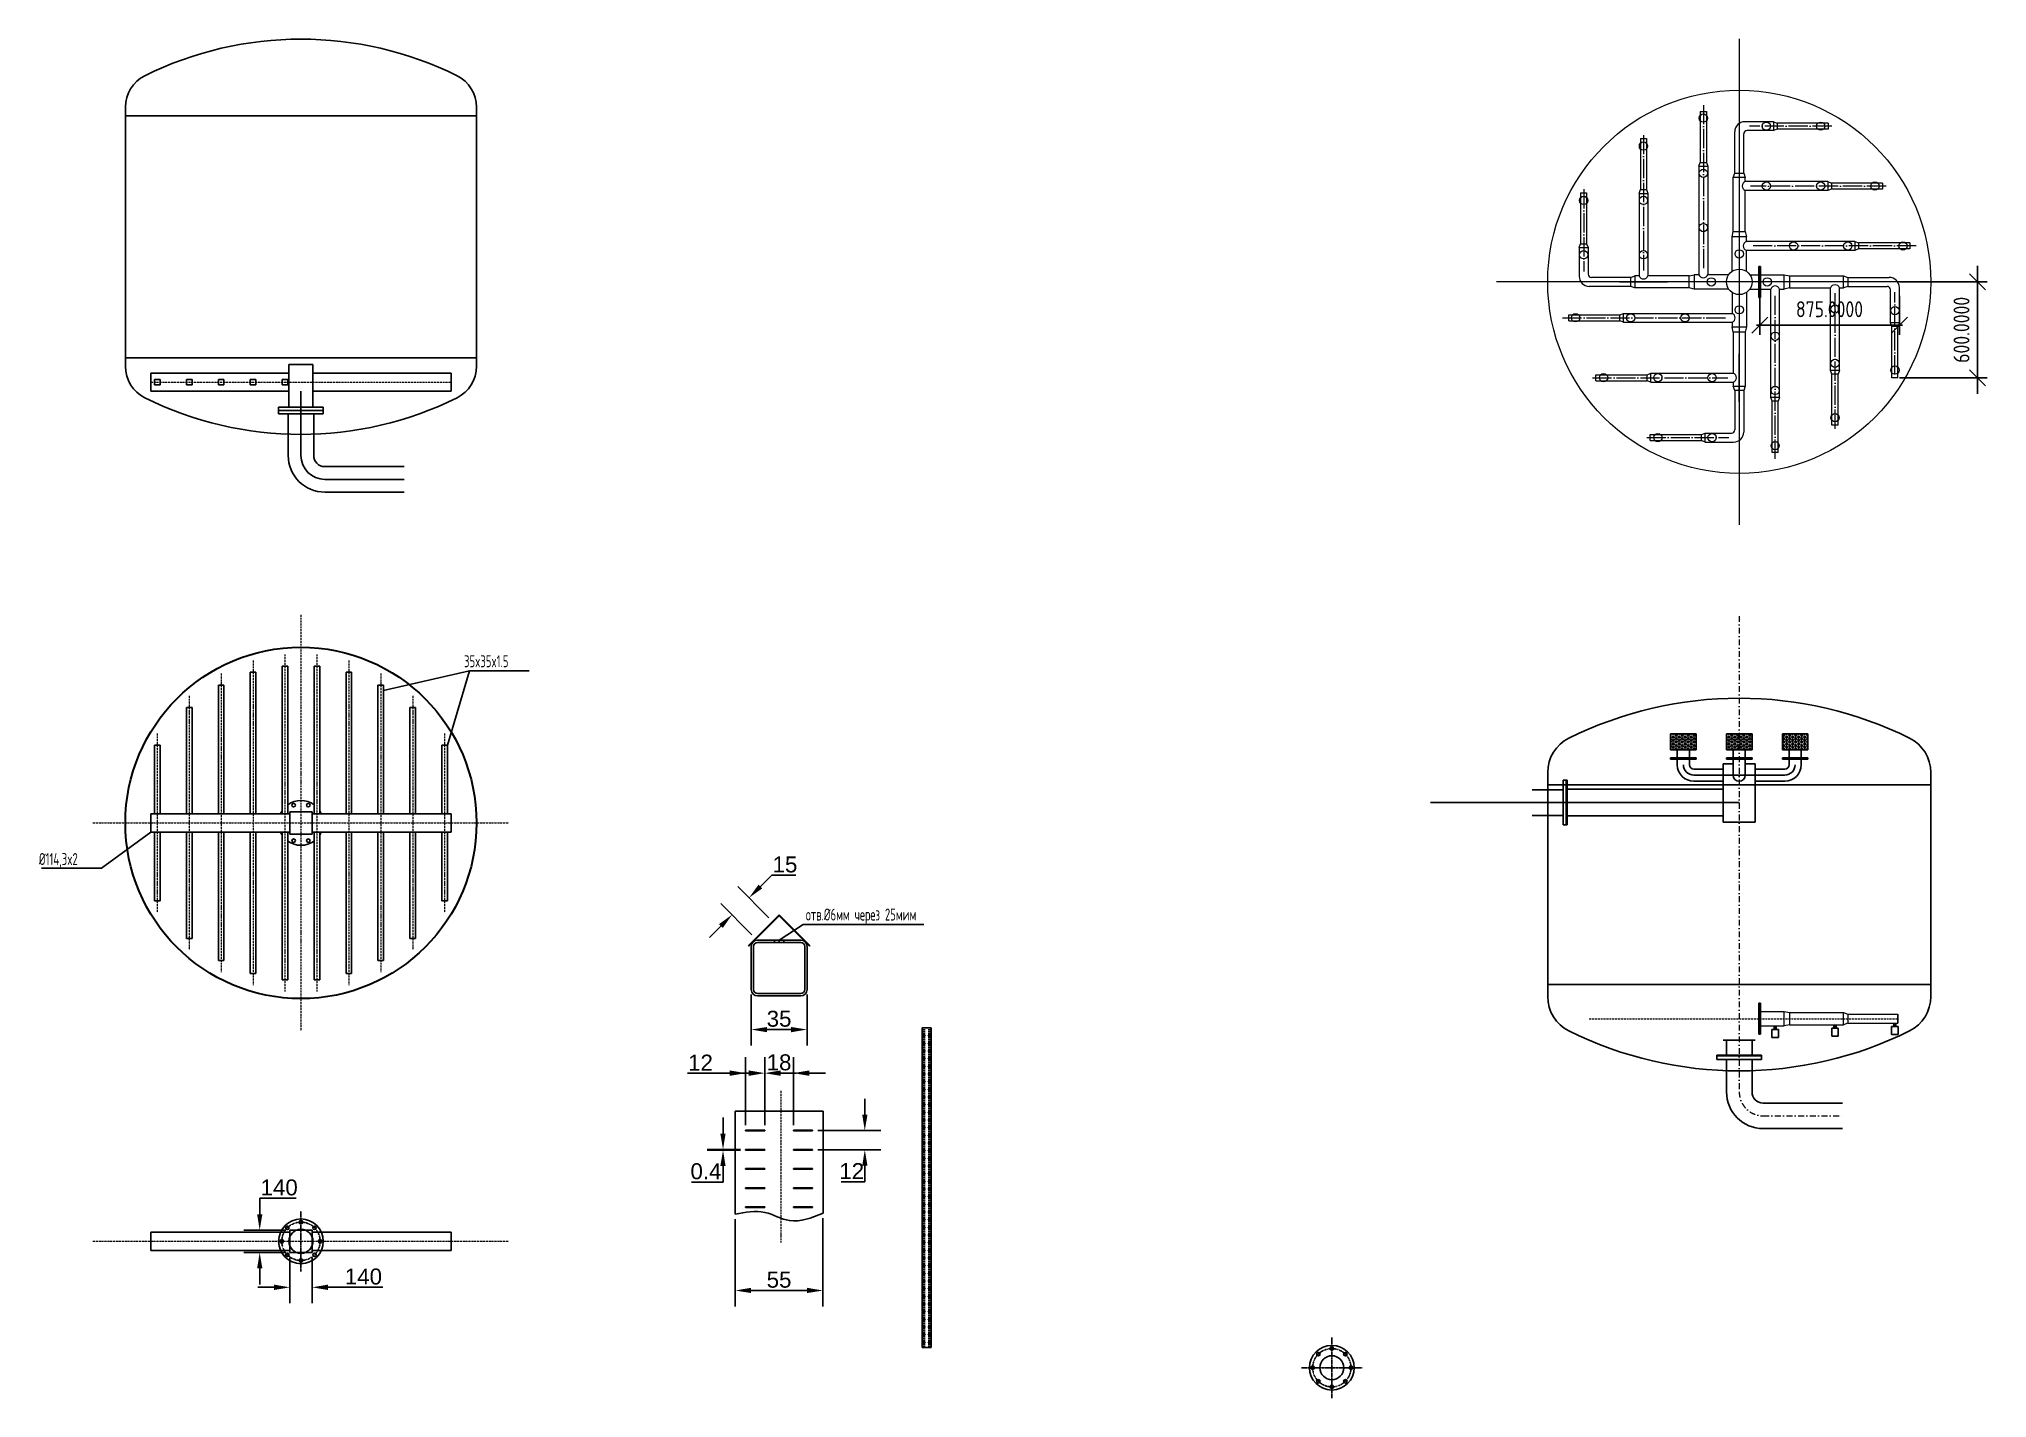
# Model space of a CAD drawing. Header units: inches. Extents: x 10969 to 23174, y -1093 to 7416.
import ezdxf

# ---------------------------------------------------------------- set-up
doc = ezdxf.new("R2010")
doc.units = ezdxf.units.IN
doc.header["$MEASUREMENT"] = 0
for name, pattern in [('ACAD_ISO04W100', [30, 24, -3, 0, -3]), ('ACAD_ISO10W100', [18, 12, -3, 0, -3]), ('DASHDOT', [73.025221, 36.512611, -18.256305, 0, -18.256305])]:
    doc.linetypes.add(name, pattern=pattern)
doc.layers.get('Defpoints').update_dxf_attribs({"color": 2})
for name, color, linetype in [('1', 7, 'Continuous'), ('Filter_pipe', 230, 'Continuous'), ('Размеры', 5, 'Continuous')]:
    doc.layers.add(name, color=color, linetype=linetype)
for name, color, linetype, lineweight in [('CP_AXIS', 143, 'DASHDOT', 18), ('Filter', 7, 'Continuous', 30), ('Filter_axis', 10, 'ACAD_ISO04W100', 15), ('Filter_DIM', 7, 'Continuous', 15)]:
    doc.layers.add(name, color=color, linetype=linetype, lineweight=lineweight)
doc.styles.add('GOST 2.304', font='CS_Gost2304.shx')
doc.styles.get("Standard").update_dxf_attribs({"font": 'arial.ttf'})
doc.styles.add('ГОСТ', font='', dxfattribs={"width": 0.8, "height": 2.5})
doc.styles.get('ГОСТ').set_extended_font_data('GOST type A')
doc.dimstyles.get("Standard").update_dxf_attribs({"dimtxt": 0.18, "dimasz": 0.18, "dimexe": 0.18, "dimexo": 0.0625, "dimgap": 0.09, "dimtad": 0, "dimtih": 1, "dimtoh": 1, "dimdec": 4, "dimzin": 0, "dimdsep": 46, "dimtxsty": 'Standard', "dimcen": 0.09, "dimadec": 0, "dimazin": 0, "dimtfac": 1, "dimtdec": 4, "dimtofl": 0, "dimtmove": 0, "dimatfit": 3, "dimfxl": 1, "dimtolj": 1, "dimtzin": 0, "dimarcsym": 0})
doc.dimstyles.new('ГОСТ', dxfattribs={"dimtxt": 100, "dimasz": 100, "dimexe": 100, "dimexo": 32, "dimgap": 16, "dimtad": 1, "dimtoh": 1, "dimdec": 0, "dimzin": 0, "dimdsep": 46, "dimtxsty": 'Standard', "dimcen": 40, "dimadec": 0, "dimazin": 0, "dimtfac": 1, "dimtdec": 0, "dimtofl": 0, "dimtmove": 0, "dimatfit": 3, "dimfxl": 1, "dimtolj": 1, "dimtzin": 0, "dimarcsym": 1})
pattern_1 = [(0, (-143383.621, 77151.006), (0, 10.82531755), [6.25, -12.5]), (120, (-143383.621, 77151.006), (-9.375, -5.4126588), [6.25, -12.5]), (60, (-143377.371, 77151.006), (-9.375, 5.4126588), [6.25, -12.5])]

msp = doc.modelspace()

# ---------------------------------------------------------------- texts
at = {"layer": 'Размеры', "char_height": 75, "width": 927.7687419, "attachment_point": 1, "style": 'ГОСТ'}
for s, insert in [('35x35x1.5', (13632.52971, 3557.26141)), ('%%C114,3x2', (10969.18465, 2319.05179)), ('отв.%%C6мм через 25мим', (15773.80025, 1971.60877))]:
    msp.add_mtext(s, dxfattribs=dict(at, insert=insert))

# ---------------------------------------------------------------- blocks, each defined once
blk = doc.blocks.new('*D19')
at = {"layer": 'Defpoints', "color": 0, "transparency": 16777216}
for p in [(15418, 2039), (15565, 1892), (15459, 1786)]:
    blk.add_point(p, dxfattribs=at)
at = {"layer": 'Размеры', "color": 0, "lineweight": -2, "transparency": 16777216}
for p, q in [((15542, 1914), (15347, 2109)), ((15489, 2109), (15560, 2180)), ((15560, 2180), (15710, 2180)), ((15436, 1808), (15241, 2003)), ((15241, 1862), (15171, 1791))]:
    blk.add_line(p, q, dxfattribs=at)
at = {"layer": 'Размеры', "color": 0, "transparency": 16777216}
for points in [[(15477, 2121), (15501, 2098), (15418, 2039)], [(15230, 1874), (15253, 1850), (15312, 1933)]]:
    blk.add_solid(points, dxfattribs=at)
at = {"layer": 'Размеры', "color": 0, "transparency": 16777216, "insert": (15643, 2247), "char_height": 100, "attachment_point": 5}
blk.add_mtext('\\A1;15', dxfattribs=at)
blk = doc.blocks.new('*D20')
at = {"layer": 'Defpoints', "color": 0, "transparency": 16777216}
for p in [(15431, 1465), (15781, 1465), (15781, 1214)]:
    blk.add_point(p, dxfattribs=at)
at = {"layer": 'Размеры', "color": 0, "lineweight": -2, "transparency": 16777216}
for p, q in [((15431, 1433), (15431, 1114)), ((15781, 1433), (15781, 1114)), ((15531, 1214), (15681, 1214))]:
    blk.add_line(p, q, dxfattribs=at)
at = {"layer": 'Размеры', "color": 0, "transparency": 16777216}
for points in [[(15531, 1230), (15531, 1197), (15431, 1214)], [(15681, 1230), (15681, 1197), (15781, 1214)]]:
    blk.add_solid(points, dxfattribs=at)
at = {"layer": 'Размеры', "color": 0, "transparency": 16777216, "insert": (15606, 1281), "char_height": 100, "attachment_point": 5}
blk.add_mtext('\\A1;35', dxfattribs=at)
blk = doc.blocks.new('*D21')
at = {"layer": 'Defpoints', "color": 0, "transparency": 16777216}
for p in [(15331, 58), (15881, 64), (15881, -420)]:
    blk.add_point(p, dxfattribs=at)
at = {"layer": 'Размеры', "color": 0, "lineweight": -2, "transparency": 16777216}
for p, q in [((15331, 26), (15331, -520)), ((15881, 32), (15881, -520)), ((15431, -420), (15781, -420))]:
    blk.add_line(p, q, dxfattribs=at)
at = {"layer": 'Размеры', "color": 0, "transparency": 16777216}
for points in [[(15431, -403), (15431, -436), (15331, -420)], [(15781, -403), (15781, -436), (15881, -420)]]:
    blk.add_solid(points, dxfattribs=at)
at = {"layer": 'Размеры', "color": 0, "transparency": 16777216, "insert": (15606, -353), "char_height": 100, "attachment_point": 5}
blk.add_mtext('\\A1;55', dxfattribs=at)
blk = doc.blocks.new('*D22')
at = {"layer": 'Defpoints', "color": 0, "transparency": 16777216}
for p in [(15396, 941), (15396, 583), (15516, 583)]:
    blk.add_point(p, dxfattribs=at)
at = {"layer": 'Размеры', "color": 0, "lineweight": -2, "transparency": 16777216}
for p, q in [((15396, 615), (15396, 1041)), ((15516, 615), (15516, 1041)), ((15296, 941), (15032, 941)), ((15616, 941), (15716, 941))]:
    blk.add_line(p, q, dxfattribs=at)
at = {"layer": 'Размеры', "color": 0, "transparency": 16777216}
for points in [[(15296, 958), (15296, 924), (15396, 941)], [(15616, 958), (15616, 924), (15516, 941)]]:
    blk.add_solid(points, dxfattribs=at)
at = {"layer": 'Размеры', "color": 0, "transparency": 16777216, "insert": (15114, 1007), "char_height": 100, "attachment_point": 5}
blk.add_mtext('\\A1;12', dxfattribs=at)
blk = doc.blocks.new('*D23')
at = {"layer": 'Defpoints', "color": 0, "transparency": 16777216}
for p in [(15696, 941), (15516, 583), (15696, 583)]:
    blk.add_point(p, dxfattribs=at)
at = {"layer": 'Размеры', "color": 0, "lineweight": -2, "transparency": 16777216}
for p, q in [((15516, 615), (15516, 1041)), ((15696, 615), (15696, 1041)), ((15416, 941), (15316, 941)), ((15796, 941), (15896, 941))]:
    blk.add_line(p, q, dxfattribs=at)
at = {"layer": 'Размеры', "color": 0, "transparency": 16777216}
for points in [[(15416, 958), (15416, 924), (15516, 941)], [(15796, 958), (15796, 924), (15696, 941)]]:
    blk.add_solid(points, dxfattribs=at)
at = {"layer": 'Размеры', "color": 0, "transparency": 16777216, "insert": (15606, 1008), "char_height": 100, "attachment_point": 5}
blk.add_mtext('\\A1;18', dxfattribs=at)
blk = doc.blocks.new('*D24')
at = {"layer": 'Defpoints', "color": 0, "transparency": 16777216}
for p in [(15816, 581), (15816, 461), (16143, 461)]:
    blk.add_point(p, dxfattribs=at)
at = {"layer": 'Размеры', "color": 0, "lineweight": -2, "transparency": 16777216}
for p, q in [((16143, 681), (16143, 781)), ((15848, 581), (16243, 581)), ((15848, 461), (16243, 461)), ((16143, 261), (15995, 261)), ((16143, 361), (16143, 261))]:
    blk.add_line(p, q, dxfattribs=at)
at = {"layer": 'Размеры', "color": 0, "transparency": 16777216}
for points in [[(16127, 681), (16160, 681), (16143, 581)], [(16127, 361), (16160, 361), (16143, 461)]]:
    blk.add_solid(points, dxfattribs=at)
at = {"layer": 'Размеры', "color": 0, "transparency": 16777216, "insert": (16061, 328), "char_height": 100, "attachment_point": 5}
blk.add_mtext('\\A1;12', dxfattribs=at)
blk = doc.blocks.new('*D25')
at = {"layer": 'Defpoints', "color": 0, "transparency": 16777216}
for p in [(15255, 459), (15396, 463), (15396, 459)]:
    blk.add_point(p, dxfattribs=at)
at = {"layer": 'Размеры', "color": 0, "lineweight": -2, "transparency": 16777216}
for p, q in [((15255, 563), (15255, 663)), ((15364, 463), (15155, 463)), ((15364, 459), (15155, 459)), ((15255, 259), (15057, 259)), ((15255, 359), (15255, 259))]:
    blk.add_line(p, q, dxfattribs=at)
at = {"layer": 'Размеры', "color": 0, "transparency": 16777216}
for points in [[(15238, 563), (15271, 563), (15255, 463)], [(15238, 359), (15271, 359), (15255, 459)]]:
    blk.add_solid(points, dxfattribs=at)
at = {"layer": 'Размеры', "color": 0, "transparency": 16777216, "insert": (15148, 326), "char_height": 100, "attachment_point": 5}
blk.add_mtext('\\A1;0.4', dxfattribs=at)
blk = doc.blocks.new('*D26')
at = {"layer": 'Defpoints', "color": 0, "transparency": 16777216}
for p in [(12541, -182), (12681, -182), (12681, -400)]:
    blk.add_point(p, dxfattribs=at)
at = {"layer": 'Размеры', "color": 0, "lineweight": -2, "transparency": 16777216}
for p, q in [((12541, -214), (12541, -500)), ((12681, -214), (12681, -500)), ((12441, -400), (12341, -400)), ((12781, -400), (13124, -400))]:
    blk.add_line(p, q, dxfattribs=at)
at = {"layer": 'Размеры', "color": 0, "transparency": 16777216}
for points in [[(12441, -383), (12441, -417), (12541, -400)], [(12781, -383), (12781, -417), (12681, -400)]]:
    blk.add_solid(points, dxfattribs=at)
at = {"layer": 'Размеры', "color": 0, "transparency": 16777216, "insert": (13002, -333), "char_height": 100, "attachment_point": 5}
blk.add_mtext('\\A1;140', dxfattribs=at)
blk = doc.blocks.new('*D27')
at = {"layer": 'Defpoints', "color": 0, "transparency": 16777216}
for p in [(12352, -42), (12541, -42), (12541, -182)]:
    blk.add_point(p, dxfattribs=at)
at = {"layer": 'Размеры', "color": 0, "lineweight": -2, "transparency": 16777216}
for p, q in [((12352, 58), (12352, 158)), ((12352, 158), (12580, 158)), ((12509, -42), (12252, -42)), ((12509, -182), (12252, -182)), ((12352, -282), (12352, -382))]:
    blk.add_line(p, q, dxfattribs=at)
at = {"layer": 'Размеры', "color": 0, "transparency": 16777216}
for points in [[(12336, 58), (12369, 58), (12352, -42)], [(12336, -282), (12369, -282), (12352, -182)]]:
    blk.add_solid(points, dxfattribs=at)
at = {"layer": 'Размеры', "color": 0, "transparency": 16777216, "insert": (12474, 225), "char_height": 100, "attachment_point": 5}
blk.add_mtext('\\A1;140', dxfattribs=at)
blk = doc.blocks.new('_Oblique')
at = {"color": 0, "linetype": 'ByBlock', "lineweight": -2}
blk.add_line((-0.5, -0.5), (0.5, 0.5), dxfattribs=at)
blk = doc.blocks.new('*D31')
at = {"layer": 'Defpoints', "color": 0, "ltscale": 0.166667, "transparency": 16777216}
for p in [(21750, 5818), (22625, 5818), (21750, 5624)]:
    blk.add_point(p, dxfattribs=at)
at = {"layer": 'Filter_pipe', "color": 0, "lineweight": -2, "ltscale": 0.166667, "transparency": 16777216}
for p, q in [((21750, 5808), (21750, 5564)), ((22625, 5808), (22625, 5564)), ((22645, 5624), (21730, 5624))]:
    blk.add_line(p, q, dxfattribs=at)
at = {"layer": 'Filter_pipe', "color": 0, "lineweight": -2, "ltscale": 0.166667, "transparency": 16777216, "xscale": 100, "yscale": 100, "zscale": 100, "rotation": 180}
blk.add_blockref('_Oblique', (21750, 5624), dxfattribs=at)
at = {"layer": 'Filter_pipe', "color": 0, "lineweight": -2, "ltscale": 0.166667, "transparency": 16777216, "xscale": 100, "yscale": 100, "zscale": 100}
blk.add_blockref('_Oblique', (22625, 5624), dxfattribs=at)
at = {"layer": 'Filter_pipe', "color": 0, "ltscale": 0.166667, "transparency": 16777216, "insert": (22187, 5724), "char_height": 100, "attachment_point": 5, "style": 'GOST 2.304'}
blk.add_mtext('\\A1;875.0000', dxfattribs=at)
blk = doc.blocks.new('*D32')
at = {"layer": 'Defpoints', "color": 0, "ltscale": 0.166667, "transparency": 16777216}
for p in [(22616, 5895), (23114, 5895), (22616, 5295)]:
    blk.add_point(p, dxfattribs=at)
at = {"layer": 'Filter_pipe', "color": 0, "lineweight": -2, "ltscale": 0.166667, "transparency": 16777216}
for p, q in [((23114, 5895), (23114, 5995)), ((22626, 5895), (23174, 5895)), ((23114, 5295), (23114, 5895)), ((22626, 5295), (23174, 5295)), ((23114, 5295), (23114, 5195))]:
    blk.add_line(p, q, dxfattribs=at)
at = {"layer": 'Filter_pipe', "color": 0, "lineweight": -2, "ltscale": 0.166667, "transparency": 16777216, "xscale": 100, "yscale": 100, "zscale": 100}
for p, rotation in [((23114, 5895), 270), ((23114, 5295), 90)]:
    blk.add_blockref('_Oblique', p, dxfattribs=dict(at, rotation=rotation))
at = {"layer": 'Filter_pipe', "color": 0, "ltscale": 0.166667, "transparency": 16777216, "insert": (23014, 5595), "char_height": 100, "attachment_point": 5, "rotation": 90, "style": 'GOST 2.304'}
blk.add_mtext('\\A1;600.0000', dxfattribs=at)

# ---------------------------------------------------------------- dimensions: what is measured, and where the dimension line sits
at = {"layer": 'Filter_pipe', "color": 4, "ltscale": 0.166667}
dim = msp.add_linear_dim(base=(23114.01956, 5895.20605), p1=(22615.62671, 5295.20605), p2=(22615.62671, 5895.20605), angle=90, dimstyle='Standard', override={"dimscale": 100, "dimtxt": 1, "dimasz": 1, "dimexe": 0.6, "dimexo": 0.1, "dimgap": 0.5, "dimtad": 1, "dimtih": 0, "dimtoh": 0, "dimtxsty": 'GOST 2.304', "dimblk1": 'Oblique', "dimblk2": 'Oblique', "dimsah": 1, "dimcen": 0.05, "dimdle": 0.2, "dimtfac": 1, "dimtix": 1, "dimtofl": 1, "dimtvp": 2.25}, dxfattribs=at)
dim.commit()
dim.dimension.update_dxf_attribs({"geometry": '*D32', "text_midpoint": (23014.01956, 5595.20605)})
dim = msp.add_linear_dim(base=(21749.62671, 5624.22542), p1=(22624.62671, 5817.91182), p2=(21749.62671, 5817.91182), dimstyle='Standard', override={"dimscale": 100, "dimtxt": 1, "dimasz": 1, "dimexe": 0.6, "dimexo": 0.1, "dimgap": 0.5, "dimtad": 1, "dimtih": 0, "dimtoh": 0, "dimtxsty": 'GOST 2.304', "dimblk1": 'Oblique', "dimblk2": 'Oblique', "dimsah": 1, "dimcen": 0.05, "dimdle": 0.2, "dimtfac": 1, "dimtix": 1, "dimtofl": 1, "dimtvp": 2.25}, dxfattribs=at)
dim.commit()
dim.dimension.update_dxf_attribs({"geometry": '*D31', "text_midpoint": (22187.12671, 5724.22542)})
at = {"layer": 'Размеры'}
dim = msp.add_aligned_dim(p1=(15459.02055, 1785.71054), p2=(15565.08656, 1891.77655), distance=207.80112, text='15', dimstyle='ГОСТ', dxfattribs=at)
dim.commit()
dim.dimension.update_dxf_attribs({"geometry": '*D19', "text_midpoint": (15642.86229, 2247.19279)})
for base, p1, p2, text, picture, middle in [((15781.48033, 1213.66742), (15431.48033, 1464.53071), (15781.48033, 1464.53071), '35', '*D20', (15606.48033, 1280.75883)), ((15396.48033, 940.9833), (15516.48033, 583.31478), (15396.48033, 583.31478), '12', '*D22', (15114.07515, 1007.18794)), ((15696.48033, 940.9833), (15516.48033, 583.31478), (15696.48033, 583.31478), '18', '*D23', (15606.48033, 1008.0406)), ((15881.48033, -419.80094), (15331.48033, 58.09245), (15881.48033, 64.05209), '55', '*D21', (15606.48033, -352.94828))]:
    dim = msp.add_linear_dim(base=base, p1=p1, p2=p2, text=text, dimstyle='ГОСТ', dxfattribs=at)
    dim.commit()
    dim.dimension.update_dxf_attribs({"geometry": picture, "text_midpoint": middle})
for base, p1, p2, text, picture, middle in [((16143.41648, 461.31478), (15816.48033, 581.31478), (15816.48033, 461.31478), '12', '*D24', (16061.01129, 327.51941)), ((15254.57912, 459.31478), (15396.48033, 463.31478), (15396.48033, 459.31478), '0.4', '*D25', (15147.75374, 326.37208))]:
    dim = msp.add_linear_dim(base=base, p1=p1, p2=p2, angle=90, text=text, dimstyle='ГОСТ', dxfattribs=at)
    dim.commit()
    dim.dimension.update_dxf_attribs({"geometry": picture, "text_midpoint": middle})
dim = msp.add_linear_dim(base=(12352.36331, -42.03698), p1=(12540.60769, -182.03698), p2=(12540.60769, -42.03698), angle=90, dimstyle='ГОСТ', dxfattribs=at)
dim.commit()
dim.dimension.update_dxf_attribs({"geometry": '*D27', "text_midpoint": (12473.95676, 225.02032)})
dim = msp.add_linear_dim(base=(12680.60769, -399.92074), p1=(12540.60769, -182.03698), p2=(12680.60769, -182.03698), dimstyle='ГОСТ', dxfattribs=at)
dim.commit()
dim.dimension.update_dxf_attribs({"geometry": '*D26', "text_midpoint": (13002.20114, -332.86344)})

# ---------------------------------------------------------------- hatches: boundary and pattern name
at = {"layer": 'Filter_pipe', "ltscale": 0.166667}
h = msp.add_hatch(dxfattribs=at)
h.set_pattern_fill('HEX', color=4, scale=50)
h.set_pattern_definition(pattern_1)
h.paths.add_polyline_path([(21271.62671, 3065.82011), (21191.62671, 3065.82011), (21191.62671, 2965.82011), (21271.62671, 2965.82011)])
h.paths.add_polyline_path([(21351.62671, 3065.82011), (21271.62671, 3065.82011), (21271.62671, 2965.82011), (21351.62671, 2965.82011)])
h = msp.add_hatch(dxfattribs=at)
h.set_pattern_fill('HEX', color=4, scale=50)
h.set_pattern_definition([(0, (-143033.621, 77151.006), (0, 10.82531755), [6.25, -12.5]), (120, (-143033.621, 77151.006), (-9.375, -5.4126588), [6.25, -12.5]), (60, (-143027.371, 77151.006), (-9.375, 5.4126588), [6.25, -12.5])])
h.paths.add_polyline_path([(21621.62671, 3065.82011), (21541.62671, 3065.82011), (21541.62671, 2965.82011), (21621.62671, 2965.82011)])
h.paths.add_polyline_path([(21701.62671, 3065.82011), (21621.62671, 3065.82011), (21621.62671, 2965.82011), (21701.62671, 2965.82011)])
h = msp.add_hatch(dxfattribs=at)
h.set_pattern_fill('HEX', color=4, scale=50)
h.set_pattern_definition(pattern_1)
h.paths.add_polyline_path([(21971.62671, 3065.82011), (22051.62671, 3065.82011), (22051.62671, 2965.82011), (21971.62671, 2965.82011)])
h.paths.add_polyline_path([(21891.62671, 3065.82011), (21971.62671, 3065.82011), (21971.62671, 2965.82011), (21891.62671, 2965.82011)])

# ---------------------------------------------------------------- linework, layer by layer
at = {"layer": '1'}
for p, q in [((11510.60769, 5366.55534), (11510.60769, 6988.94875)), ((13710.60769, 5366.55534), (13710.60769, 6988.94875)), ((13710.60769, 6935.25204), (11510.60769, 6935.25204)), ((13710.60769, 5420.25204), (11510.60769, 5420.25204)), ((20421.52671, 1420.19729), (20421.52671, 2823.3635)), ((22821.72671, 1420.19729), (22821.72671, 2823.3635)), ((22821.72671, 2746.7804), (20421.52671, 2746.7804)), ((22821.72671, 1496.7804), (20421.52671, 1496.7804)), ((16503.3092, 1223.71791), (16558.3092, 1223.71791)), ((16503.3092, -776.28209), (16503.3092, 1223.71791)), ((16558.3092, 1223.71791), (16558.3092, -776.28209)), ((16509.8092, 1211.71791), (16521.8092, 1211.71791)), ((16509.8092, 1211.31791), (16509.8092, 1211.71791)), ((16521.8092, 1211.31791), (16509.8092, 1211.31791)), ((16509.8092, 1199.71791), (16521.8092, 1199.71791)), ((16509.8092, 1199.31791), (16509.8092, 1199.71791)), ((16521.8092, 1199.31791), (16509.8092, 1199.31791)), ((16509.8092, 1187.71791), (16521.8092, 1187.71791)), ((16509.8092, 1187.31791), (16509.8092, 1187.71791)), ((16521.8092, 1187.31791), (16509.8092, 1187.31791)), ((16509.8092, 1175.71791), (16521.8092, 1175.71791)), ((16509.8092, 1175.31791), (16509.8092, 1175.71791)), ((16521.8092, 1175.31791), (16509.8092, 1175.31791)), ((16509.8092, 1163.71791), (16521.8092, 1163.71791)), ((16509.8092, 1163.31791), (16509.8092, 1163.71791)), ((16521.8092, 1163.31791), (16509.8092, 1163.31791)), ((16509.8092, 1151.71791), (16521.8092, 1151.71791)), ((16509.8092, 1151.31791), (16509.8092, 1151.71791)), ((16509.8092, 1151.71791), (16521.8092, 1151.71791)), ((16509.8092, 1151.31791), (16509.8092, 1151.71791)), ((16521.8092, 1151.31791), (16509.8092, 1151.31791)), ((16521.8092, 1151.31791), (16509.8092, 1151.31791)), ((16509.8092, 1139.71791), (16521.8092, 1139.71791)), ((16509.8092, 1139.31791), (16509.8092, 1139.71791)), ((16521.8092, 1139.31791), (16509.8092, 1139.31791)), ((16509.8092, 1127.71791), (16521.8092, 1127.71791)), ((16509.8092, 1127.31791), (16509.8092, 1127.71791)), ((16521.8092, 1127.31791), (16509.8092, 1127.31791)), ((16509.8092, 1115.71791), (16521.8092, 1115.71791)), ((16509.8092, 1115.31791), (16509.8092, 1115.71791)), ((16521.8092, 1115.31791), (16509.8092, 1115.31791)), ((16509.8092, 1103.71791), (16521.8092, 1103.71791)), ((16509.8092, 1103.31791), (16509.8092, 1103.71791)), ((16521.8092, 1103.31791), (16509.8092, 1103.31791)), ((16521.8092, 1211.71791), (16521.8092, 1211.31791)), ((16521.8092, 1199.71791), (16521.8092, 1199.31791)), ((16521.8092, 1187.71791), (16521.8092, 1187.31791)), ((16521.8092, 1175.71791), (16521.8092, 1175.31791)), ((16521.8092, 1163.71791), (16521.8092, 1163.31791)), ((16521.8092, 1151.71791), (16521.8092, 1151.31791)), ((16521.8092, 1151.71791), (16521.8092, 1151.31791)), ((16521.8092, 1139.71791), (16521.8092, 1139.31791)), ((16521.8092, 1127.71791), (16521.8092, 1127.31791)), ((16521.8092, 1115.71791), (16521.8092, 1115.31791)), ((16521.8092, 1103.71791), (16521.8092, 1103.31791)), ((16551.8092, 1211.71791), (16539.8092, 1211.71791)), ((16539.8092, 1211.71791), (16539.8092, 1211.31791)), ((16539.8092, 1211.31791), (16551.8092, 1211.31791)), ((16551.8092, 1199.71791), (16539.8092, 1199.71791)), ((16539.8092, 1199.71791), (16539.8092, 1199.31791)), ((16539.8092, 1199.31791), (16551.8092, 1199.31791)), ((16551.8092, 1187.71791), (16539.8092, 1187.71791)), ((16539.8092, 1187.71791), (16539.8092, 1187.31791)), ((16539.8092, 1187.31791), (16551.8092, 1187.31791)), ((16551.8092, 1175.71791), (16539.8092, 1175.71791)), ((16539.8092, 1175.71791), (16539.8092, 1175.31791)), ((16539.8092, 1175.31791), (16551.8092, 1175.31791)), ((16551.8092, 1163.71791), (16539.8092, 1163.71791)), ((16539.8092, 1163.71791), (16539.8092, 1163.31791)), ((16539.8092, 1163.31791), (16551.8092, 1163.31791)), ((16551.8092, 1151.71791), (16539.8092, 1151.71791)), ((16539.8092, 1151.71791), (16539.8092, 1151.31791)), ((16551.8092, 1151.71791), (16539.8092, 1151.71791)), ((16539.8092, 1151.71791), (16539.8092, 1151.31791)), ((16539.8092, 1151.31791), (16551.8092, 1151.31791)), ((16539.8092, 1151.31791), (16551.8092, 1151.31791)), ((16551.8092, 1139.71791), (16539.8092, 1139.71791)), ((16539.8092, 1139.71791), (16539.8092, 1139.31791)), ((16539.8092, 1139.31791), (16551.8092, 1139.31791)), ((16551.8092, 1127.71791), (16539.8092, 1127.71791)), ((16539.8092, 1127.71791), (16539.8092, 1127.31791)), ((16539.8092, 1127.31791), (16551.8092, 1127.31791)), ((16551.8092, 1115.71791), (16539.8092, 1115.71791)), ((16539.8092, 1115.71791), (16539.8092, 1115.31791)), ((16539.8092, 1115.31791), (16551.8092, 1115.31791)), ((16551.8092, 1103.71791), (16539.8092, 1103.71791)), ((16539.8092, 1103.71791), (16539.8092, 1103.31791)), ((16539.8092, 1103.31791), (16551.8092, 1103.31791)), ((16551.8092, 1211.31791), (16551.8092, 1211.71791)), ((16551.8092, 1199.31791), (16551.8092, 1199.71791)), ((16551.8092, 1187.31791), (16551.8092, 1187.71791)), ((16551.8092, 1175.31791), (16551.8092, 1175.71791)), ((16551.8092, 1163.31791), (16551.8092, 1163.71791)), ((16551.8092, 1151.31791), (16551.8092, 1151.71791)), ((16551.8092, 1151.31791), (16551.8092, 1151.71791)), ((16551.8092, 1139.31791), (16551.8092, 1139.71791)), ((16551.8092, 1127.31791), (16551.8092, 1127.71791)), ((16551.8092, 1115.31791), (16551.8092, 1115.71791)), ((16551.8092, 1103.31791), (16551.8092, 1103.71791)), ((16509.8092, 1091.71791), (16521.8092, 1091.71791)), ((16509.8092, 1091.31791), (16509.8092, 1091.71791)), ((16509.8092, 1091.71791), (16521.8092, 1091.71791)), ((16509.8092, 1091.31791), (16509.8092, 1091.71791)), ((16521.8092, 1091.31791), (16509.8092, 1091.31791)), ((16521.8092, 1091.31791), (16509.8092, 1091.31791)), ((16509.8092, 1079.71791), (16521.8092, 1079.71791)), ((16509.8092, 1079.31791), (16509.8092, 1079.71791)), ((16521.8092, 1079.31791), (16509.8092, 1079.31791)), ((16509.8092, 1067.71791), (16521.8092, 1067.71791)), ((16509.8092, 1067.31791), (16509.8092, 1067.71791)), ((16521.8092, 1067.31791), (16509.8092, 1067.31791)), ((16509.8092, 1055.71791), (16521.8092, 1055.71791)), ((16509.8092, 1055.31791), (16509.8092, 1055.71791)), ((16521.8092, 1055.31791), (16509.8092, 1055.31791)), ((16509.8092, 1043.71791), (16521.8092, 1043.71791)), ((16509.8092, 1043.31791), (16509.8092, 1043.71791)), ((16521.8092, 1043.31791), (16509.8092, 1043.31791)), ((16509.8092, 1031.71791), (16521.8092, 1031.71791)), ((16509.8092, 1031.31791), (16509.8092, 1031.71791)), ((16509.8092, 1031.71791), (16521.8092, 1031.71791)), ((16509.8092, 1031.31791), (16509.8092, 1031.71791)), ((16521.8092, 1031.31791), (16509.8092, 1031.31791)), ((16521.8092, 1031.31791), (16509.8092, 1031.31791)), ((16509.8092, 1019.71791), (16521.8092, 1019.71791)), ((16509.8092, 1019.31791), (16509.8092, 1019.71791)), ((16521.8092, 1019.31791), (16509.8092, 1019.31791)), ((16509.8092, 1007.71791), (16521.8092, 1007.71791)), ((16509.8092, 1007.31791), (16509.8092, 1007.71791)), ((16521.8092, 1007.31791), (16509.8092, 1007.31791)), ((16509.8092, 995.71791), (16521.8092, 995.71791)), ((16509.8092, 995.31791), (16509.8092, 995.71791)), ((16521.8092, 995.31791), (16509.8092, 995.31791)), ((16509.8092, 983.71791), (16521.8092, 983.71791)), ((16509.8092, 983.31791), (16509.8092, 983.71791)), ((16521.8092, 983.31791), (16509.8092, 983.31791)), ((16521.8092, 1091.71791), (16521.8092, 1091.31791)), ((16521.8092, 1091.71791), (16521.8092, 1091.31791)), ((16521.8092, 1079.71791), (16521.8092, 1079.31791)), ((16521.8092, 1067.71791), (16521.8092, 1067.31791)), ((16521.8092, 1055.71791), (16521.8092, 1055.31791)), ((16521.8092, 1043.71791), (16521.8092, 1043.31791)), ((16521.8092, 1031.71791), (16521.8092, 1031.31791)), ((16521.8092, 1031.71791), (16521.8092, 1031.31791)), ((16521.8092, 1019.71791), (16521.8092, 1019.31791)), ((16521.8092, 1007.71791), (16521.8092, 1007.31791)), ((16521.8092, 995.71791), (16521.8092, 995.31791)), ((16521.8092, 983.71791), (16521.8092, 983.31791)), ((16551.8092, 1091.71791), (16539.8092, 1091.71791)), ((16539.8092, 1091.71791), (16539.8092, 1091.31791)), ((16551.8092, 1091.71791), (16539.8092, 1091.71791)), ((16539.8092, 1091.71791), (16539.8092, 1091.31791)), ((16539.8092, 1091.31791), (16551.8092, 1091.31791)), ((16539.8092, 1091.31791), (16551.8092, 1091.31791)), ((16551.8092, 1079.71791), (16539.8092, 1079.71791)), ((16539.8092, 1079.71791), (16539.8092, 1079.31791)), ((16539.8092, 1079.31791), (16551.8092, 1079.31791)), ((16551.8092, 1067.71791), (16539.8092, 1067.71791)), ((16539.8092, 1067.71791), (16539.8092, 1067.31791)), ((16539.8092, 1067.31791), (16551.8092, 1067.31791)), ((16551.8092, 1055.71791), (16539.8092, 1055.71791)), ((16539.8092, 1055.71791), (16539.8092, 1055.31791)), ((16539.8092, 1055.31791), (16551.8092, 1055.31791)), ((16551.8092, 1043.71791), (16539.8092, 1043.71791)), ((16539.8092, 1043.71791), (16539.8092, 1043.31791)), ((16539.8092, 1043.31791), (16551.8092, 1043.31791)), ((16551.8092, 1031.71791), (16539.8092, 1031.71791)), ((16539.8092, 1031.71791), (16539.8092, 1031.31791)), ((16551.8092, 1031.71791), (16539.8092, 1031.71791)), ((16539.8092, 1031.71791), (16539.8092, 1031.31791)), ((16539.8092, 1031.31791), (16551.8092, 1031.31791)), ((16539.8092, 1031.31791), (16551.8092, 1031.31791)), ((16551.8092, 1019.71791), (16539.8092, 1019.71791)), ((16539.8092, 1019.71791), (16539.8092, 1019.31791)), ((16539.8092, 1019.31791), (16551.8092, 1019.31791)), ((16551.8092, 1007.71791), (16539.8092, 1007.71791)), ((16539.8092, 1007.71791), (16539.8092, 1007.31791)), ((16539.8092, 1007.31791), (16551.8092, 1007.31791)), ((16551.8092, 995.71791), (16539.8092, 995.71791)), ((16539.8092, 995.71791), (16539.8092, 995.31791)), ((16539.8092, 995.31791), (16551.8092, 995.31791)), ((16551.8092, 983.71791), (16539.8092, 983.71791)), ((16539.8092, 983.71791), (16539.8092, 983.31791)), ((16539.8092, 983.31791), (16551.8092, 983.31791)), ((16551.8092, 1091.31791), (16551.8092, 1091.71791)), ((16551.8092, 1091.31791), (16551.8092, 1091.71791)), ((16551.8092, 1079.31791), (16551.8092, 1079.71791)), ((16551.8092, 1067.31791), (16551.8092, 1067.71791)), ((16551.8092, 1055.31791), (16551.8092, 1055.71791)), ((16551.8092, 1043.31791), (16551.8092, 1043.71791)), ((16551.8092, 1031.31791), (16551.8092, 1031.71791)), ((16551.8092, 1031.31791), (16551.8092, 1031.71791)), ((16551.8092, 1019.31791), (16551.8092, 1019.71791)), ((16551.8092, 1007.31791), (16551.8092, 1007.71791)), ((16551.8092, 995.31791), (16551.8092, 995.71791)), ((16551.8092, 983.31791), (16551.8092, 983.71791)), ((16509.8092, 971.71791), (16521.8092, 971.71791)), ((16509.8092, 971.31791), (16509.8092, 971.71791)), ((16509.8092, 971.71791), (16521.8092, 971.71791)), ((16509.8092, 971.31791), (16509.8092, 971.71791)), ((16521.8092, 971.31791), (16509.8092, 971.31791)), ((16521.8092, 971.31791), (16509.8092, 971.31791)), ((16509.8092, 959.71791), (16521.8092, 959.71791)), ((16509.8092, 959.31791), (16509.8092, 959.71791)), ((16521.8092, 959.31791), (16509.8092, 959.31791)), ((16509.8092, 947.71791), (16521.8092, 947.71791)), ((16509.8092, 947.31791), (16509.8092, 947.71791)), ((16521.8092, 947.31791), (16509.8092, 947.31791)), ((16509.8092, 935.71791), (16521.8092, 935.71791)), ((16509.8092, 935.31791), (16509.8092, 935.71791)), ((16521.8092, 935.31791), (16509.8092, 935.31791)), ((16509.8092, 923.71791), (16521.8092, 923.71791)), ((16509.8092, 923.31791), (16509.8092, 923.71791)), ((16521.8092, 923.31791), (16509.8092, 923.31791)), ((16509.8092, 911.71791), (16521.8092, 911.71791)), ((16509.8092, 911.31791), (16509.8092, 911.71791)), ((16509.8092, 911.71791), (16521.8092, 911.71791)), ((16509.8092, 911.31791), (16509.8092, 911.71791)), ((16521.8092, 911.31791), (16509.8092, 911.31791)), ((16521.8092, 911.31791), (16509.8092, 911.31791)), ((16509.8092, 899.71791), (16521.8092, 899.71791)), ((16509.8092, 899.31791), (16509.8092, 899.71791)), ((16521.8092, 899.31791), (16509.8092, 899.31791)), ((16509.8092, 887.71791), (16521.8092, 887.71791)), ((16509.8092, 887.31791), (16509.8092, 887.71791)), ((16521.8092, 887.31791), (16509.8092, 887.31791)), ((16509.8092, 875.71791), (16521.8092, 875.71791)), ((16509.8092, 875.31791), (16509.8092, 875.71791)), ((16521.8092, 875.31791), (16509.8092, 875.31791)), ((16509.8092, 863.71791), (16521.8092, 863.71791)), ((16509.8092, 863.31791), (16509.8092, 863.71791)), ((16521.8092, 863.31791), (16509.8092, 863.31791)), ((16521.8092, 971.71791), (16521.8092, 971.31791)), ((16521.8092, 971.71791), (16521.8092, 971.31791)), ((16521.8092, 959.71791), (16521.8092, 959.31791)), ((16521.8092, 947.71791), (16521.8092, 947.31791)), ((16521.8092, 935.71791), (16521.8092, 935.31791)), ((16521.8092, 923.71791), (16521.8092, 923.31791)), ((16521.8092, 911.71791), (16521.8092, 911.31791)), ((16521.8092, 911.71791), (16521.8092, 911.31791)), ((16521.8092, 899.71791), (16521.8092, 899.31791)), ((16521.8092, 887.71791), (16521.8092, 887.31791)), ((16521.8092, 875.71791), (16521.8092, 875.31791)), ((16521.8092, 863.71791), (16521.8092, 863.31791)), ((16551.8092, 971.71791), (16539.8092, 971.71791)), ((16539.8092, 971.71791), (16539.8092, 971.31791)), ((16551.8092, 971.71791), (16539.8092, 971.71791)), ((16539.8092, 971.71791), (16539.8092, 971.31791)), ((16539.8092, 971.31791), (16551.8092, 971.31791)), ((16539.8092, 971.31791), (16551.8092, 971.31791)), ((16551.8092, 959.71791), (16539.8092, 959.71791)), ((16539.8092, 959.71791), (16539.8092, 959.31791)), ((16539.8092, 959.31791), (16551.8092, 959.31791)), ((16551.8092, 947.71791), (16539.8092, 947.71791)), ((16539.8092, 947.71791), (16539.8092, 947.31791)), ((16539.8092, 947.31791), (16551.8092, 947.31791)), ((16551.8092, 935.71791), (16539.8092, 935.71791)), ((16539.8092, 935.71791), (16539.8092, 935.31791)), ((16539.8092, 935.31791), (16551.8092, 935.31791)), ((16551.8092, 923.71791), (16539.8092, 923.71791)), ((16539.8092, 923.71791), (16539.8092, 923.31791)), ((16539.8092, 923.31791), (16551.8092, 923.31791)), ((16551.8092, 911.71791), (16539.8092, 911.71791)), ((16539.8092, 911.71791), (16539.8092, 911.31791)), ((16551.8092, 911.71791), (16539.8092, 911.71791)), ((16539.8092, 911.71791), (16539.8092, 911.31791)), ((16539.8092, 911.31791), (16551.8092, 911.31791)), ((16539.8092, 911.31791), (16551.8092, 911.31791)), ((16551.8092, 899.71791), (16539.8092, 899.71791)), ((16539.8092, 899.71791), (16539.8092, 899.31791)), ((16539.8092, 899.31791), (16551.8092, 899.31791)), ((16551.8092, 887.71791), (16539.8092, 887.71791)), ((16539.8092, 887.71791), (16539.8092, 887.31791)), ((16539.8092, 887.31791), (16551.8092, 887.31791)), ((16551.8092, 875.71791), (16539.8092, 875.71791)), ((16539.8092, 875.71791), (16539.8092, 875.31791)), ((16539.8092, 875.31791), (16551.8092, 875.31791)), ((16551.8092, 863.71791), (16539.8092, 863.71791)), ((16539.8092, 863.71791), (16539.8092, 863.31791)), ((16539.8092, 863.31791), (16551.8092, 863.31791)), ((16551.8092, 971.31791), (16551.8092, 971.71791)), ((16551.8092, 971.31791), (16551.8092, 971.71791)), ((16551.8092, 959.31791), (16551.8092, 959.71791)), ((16551.8092, 947.31791), (16551.8092, 947.71791)), ((16551.8092, 935.31791), (16551.8092, 935.71791)), ((16551.8092, 923.31791), (16551.8092, 923.71791)), ((16551.8092, 911.31791), (16551.8092, 911.71791)), ((16551.8092, 911.31791), (16551.8092, 911.71791)), ((16551.8092, 899.31791), (16551.8092, 899.71791)), ((16551.8092, 887.31791), (16551.8092, 887.71791)), ((16551.8092, 875.31791), (16551.8092, 875.71791)), ((16551.8092, 863.31791), (16551.8092, 863.71791)), ((16509.8092, 851.71791), (16521.8092, 851.71791)), ((16509.8092, 851.31791), (16509.8092, 851.71791)), ((16509.8092, 851.71791), (16521.8092, 851.71791)), ((16509.8092, 851.31791), (16509.8092, 851.71791)), ((16521.8092, 851.31791), (16509.8092, 851.31791)), ((16521.8092, 851.31791), (16509.8092, 851.31791)), ((16509.8092, 839.71791), (16521.8092, 839.71791)), ((16509.8092, 839.31791), (16509.8092, 839.71791)), ((16521.8092, 839.31791), (16509.8092, 839.31791)), ((16509.8092, 827.71791), (16521.8092, 827.71791)), ((16509.8092, 827.31791), (16509.8092, 827.71791)), ((16521.8092, 827.31791), (16509.8092, 827.31791)), ((16509.8092, 815.71791), (16521.8092, 815.71791)), ((16509.8092, 815.31791), (16509.8092, 815.71791)), ((16521.8092, 815.31791), (16509.8092, 815.31791)), ((16509.8092, 803.71791), (16521.8092, 803.71791)), ((16509.8092, 803.31791), (16509.8092, 803.71791)), ((16521.8092, 803.31791), (16509.8092, 803.31791)), ((16509.8092, 791.71791), (16521.8092, 791.71791)), ((16509.8092, 791.31791), (16509.8092, 791.71791)), ((16509.8092, 791.71791), (16521.8092, 791.71791)), ((16509.8092, 791.31791), (16509.8092, 791.71791)), ((16521.8092, 791.31791), (16509.8092, 791.31791)), ((16521.8092, 791.31791), (16509.8092, 791.31791)), ((16509.8092, 779.71791), (16521.8092, 779.71791)), ((16509.8092, 779.31791), (16509.8092, 779.71791)), ((16521.8092, 779.31791), (16509.8092, 779.31791)), ((16509.8092, 767.71791), (16521.8092, 767.71791)), ((16509.8092, 767.31791), (16509.8092, 767.71791)), ((16521.8092, 767.31791), (16509.8092, 767.31791)), ((16509.8092, 755.71791), (16521.8092, 755.71791)), ((16509.8092, 755.31791), (16509.8092, 755.71791)), ((16521.8092, 755.31791), (16509.8092, 755.31791)), ((16509.8092, 743.71791), (16521.8092, 743.71791)), ((16509.8092, 743.31791), (16509.8092, 743.71791)), ((16521.8092, 743.31791), (16509.8092, 743.31791)), ((16521.8092, 851.71791), (16521.8092, 851.31791)), ((16521.8092, 851.71791), (16521.8092, 851.31791)), ((16521.8092, 839.71791), (16521.8092, 839.31791)), ((16521.8092, 827.71791), (16521.8092, 827.31791)), ((16521.8092, 815.71791), (16521.8092, 815.31791)), ((16521.8092, 803.71791), (16521.8092, 803.31791)), ((16521.8092, 791.71791), (16521.8092, 791.31791)), ((16521.8092, 791.71791), (16521.8092, 791.31791)), ((16521.8092, 779.71791), (16521.8092, 779.31791)), ((16521.8092, 767.71791), (16521.8092, 767.31791)), ((16521.8092, 755.71791), (16521.8092, 755.31791)), ((16521.8092, 743.71791), (16521.8092, 743.31791)), ((16551.8092, 851.71791), (16539.8092, 851.71791)), ((16539.8092, 851.71791), (16539.8092, 851.31791)), ((16551.8092, 851.71791), (16539.8092, 851.71791)), ((16539.8092, 851.71791), (16539.8092, 851.31791)), ((16539.8092, 851.31791), (16551.8092, 851.31791)), ((16539.8092, 851.31791), (16551.8092, 851.31791)), ((16551.8092, 839.71791), (16539.8092, 839.71791)), ((16539.8092, 839.71791), (16539.8092, 839.31791)), ((16539.8092, 839.31791), (16551.8092, 839.31791)), ((16551.8092, 827.71791), (16539.8092, 827.71791)), ((16539.8092, 827.71791), (16539.8092, 827.31791)), ((16539.8092, 827.31791), (16551.8092, 827.31791)), ((16551.8092, 815.71791), (16539.8092, 815.71791)), ((16539.8092, 815.71791), (16539.8092, 815.31791)), ((16539.8092, 815.31791), (16551.8092, 815.31791)), ((16551.8092, 803.71791), (16539.8092, 803.71791)), ((16539.8092, 803.71791), (16539.8092, 803.31791)), ((16539.8092, 803.31791), (16551.8092, 803.31791)), ((16551.8092, 791.71791), (16539.8092, 791.71791)), ((16539.8092, 791.71791), (16539.8092, 791.31791)), ((16551.8092, 791.71791), (16539.8092, 791.71791)), ((16539.8092, 791.71791), (16539.8092, 791.31791)), ((16539.8092, 791.31791), (16551.8092, 791.31791)), ((16539.8092, 791.31791), (16551.8092, 791.31791)), ((16551.8092, 779.71791), (16539.8092, 779.71791)), ((16539.8092, 779.71791), (16539.8092, 779.31791)), ((16539.8092, 779.31791), (16551.8092, 779.31791)), ((16551.8092, 767.71791), (16539.8092, 767.71791)), ((16539.8092, 767.71791), (16539.8092, 767.31791)), ((16539.8092, 767.31791), (16551.8092, 767.31791)), ((16551.8092, 755.71791), (16539.8092, 755.71791)), ((16539.8092, 755.71791), (16539.8092, 755.31791)), ((16539.8092, 755.31791), (16551.8092, 755.31791)), ((16551.8092, 743.71791), (16539.8092, 743.71791)), ((16539.8092, 743.71791), (16539.8092, 743.31791)), ((16539.8092, 743.31791), (16551.8092, 743.31791)), ((16551.8092, 851.31791), (16551.8092, 851.71791)), ((16551.8092, 851.31791), (16551.8092, 851.71791)), ((16551.8092, 839.31791), (16551.8092, 839.71791)), ((16551.8092, 827.31791), (16551.8092, 827.71791)), ((16551.8092, 815.31791), (16551.8092, 815.71791)), ((16551.8092, 803.31791), (16551.8092, 803.71791)), ((16551.8092, 791.31791), (16551.8092, 791.71791)), ((16551.8092, 791.31791), (16551.8092, 791.71791)), ((16551.8092, 779.31791), (16551.8092, 779.71791)), ((16551.8092, 767.31791), (16551.8092, 767.71791)), ((16551.8092, 755.31791), (16551.8092, 755.71791)), ((16551.8092, 743.31791), (16551.8092, 743.71791)), ((15331.48033, 703.31478), (15881.48033, 703.31478)), ((15331.48033, 58.09245), (15331.48033, 703.31478)), ((15881.48033, 703.31478), (15881.48033, 64.05209)), ((16509.8092, 731.71791), (16521.8092, 731.71791)), ((16509.8092, 731.31791), (16509.8092, 731.71791)), ((16509.8092, 731.71791), (16521.8092, 731.71791)), ((16509.8092, 731.31791), (16509.8092, 731.71791)), ((16521.8092, 731.31791), (16509.8092, 731.31791)), ((16521.8092, 731.31791), (16509.8092, 731.31791)), ((16509.8092, 719.71791), (16521.8092, 719.71791)), ((16509.8092, 719.31791), (16509.8092, 719.71791)), ((16521.8092, 719.31791), (16509.8092, 719.31791)), ((16509.8092, 707.71791), (16521.8092, 707.71791)), ((16509.8092, 707.31791), (16509.8092, 707.71791)), ((16521.8092, 707.31791), (16509.8092, 707.31791)), ((16509.8092, 695.71791), (16521.8092, 695.71791)), ((16509.8092, 695.31791), (16509.8092, 695.71791)), ((16521.8092, 695.31791), (16509.8092, 695.31791)), ((16509.8092, 683.71791), (16521.8092, 683.71791)), ((16509.8092, 683.31791), (16509.8092, 683.71791)), ((16521.8092, 683.31791), (16509.8092, 683.31791)), ((16509.8092, 671.71791), (16521.8092, 671.71791)), ((16509.8092, 671.31791), (16509.8092, 671.71791)), ((16509.8092, 671.71791), (16521.8092, 671.71791)), ((16509.8092, 671.31791), (16509.8092, 671.71791)), ((16521.8092, 671.31791), (16509.8092, 671.31791)), ((16521.8092, 671.31791), (16509.8092, 671.31791)), ((16509.8092, 659.71791), (16521.8092, 659.71791)), ((16509.8092, 659.31791), (16509.8092, 659.71791)), ((16521.8092, 659.31791), (16509.8092, 659.31791)), ((16509.8092, 647.71791), (16521.8092, 647.71791)), ((16509.8092, 647.31791), (16509.8092, 647.71791)), ((16521.8092, 647.31791), (16509.8092, 647.31791)), ((16509.8092, 635.71791), (16521.8092, 635.71791)), ((16509.8092, 635.31791), (16509.8092, 635.71791)), ((16521.8092, 635.31791), (16509.8092, 635.31791)), ((16509.8092, 623.71791), (16521.8092, 623.71791)), ((16509.8092, 623.31791), (16509.8092, 623.71791)), ((16521.8092, 623.31791), (16509.8092, 623.31791)), ((16509.8092, 611.71791), (16521.8092, 611.71791)), ((16509.8092, 611.31791), (16509.8092, 611.71791)), ((16509.8092, 611.71791), (16521.8092, 611.71791)), ((16509.8092, 611.31791), (16509.8092, 611.71791)), ((16521.8092, 611.31791), (16509.8092, 611.31791)), ((16521.8092, 611.31791), (16509.8092, 611.31791)), ((16521.8092, 731.71791), (16521.8092, 731.31791)), ((16521.8092, 731.71791), (16521.8092, 731.31791)), ((16521.8092, 719.71791), (16521.8092, 719.31791)), ((16521.8092, 707.71791), (16521.8092, 707.31791)), ((16521.8092, 695.71791), (16521.8092, 695.31791)), ((16521.8092, 683.71791), (16521.8092, 683.31791)), ((16521.8092, 671.71791), (16521.8092, 671.31791)), ((16521.8092, 671.71791), (16521.8092, 671.31791)), ((16521.8092, 659.71791), (16521.8092, 659.31791)), ((16521.8092, 647.71791), (16521.8092, 647.31791)), ((16521.8092, 635.71791), (16521.8092, 635.31791)), ((16521.8092, 623.71791), (16521.8092, 623.31791)), ((16521.8092, 611.71791), (16521.8092, 611.31791)), ((16521.8092, 611.71791), (16521.8092, 611.31791)), ((16551.8092, 731.71791), (16539.8092, 731.71791)), ((16539.8092, 731.71791), (16539.8092, 731.31791)), ((16551.8092, 731.71791), (16539.8092, 731.71791)), ((16539.8092, 731.71791), (16539.8092, 731.31791)), ((16539.8092, 731.31791), (16551.8092, 731.31791)), ((16539.8092, 731.31791), (16551.8092, 731.31791)), ((16551.8092, 719.71791), (16539.8092, 719.71791)), ((16539.8092, 719.71791), (16539.8092, 719.31791)), ((16539.8092, 719.31791), (16551.8092, 719.31791)), ((16551.8092, 707.71791), (16539.8092, 707.71791)), ((16539.8092, 707.71791), (16539.8092, 707.31791)), ((16539.8092, 707.31791), (16551.8092, 707.31791)), ((16551.8092, 695.71791), (16539.8092, 695.71791)), ((16539.8092, 695.71791), (16539.8092, 695.31791)), ((16539.8092, 695.31791), (16551.8092, 695.31791)), ((16551.8092, 683.71791), (16539.8092, 683.71791)), ((16539.8092, 683.71791), (16539.8092, 683.31791)), ((16539.8092, 683.31791), (16551.8092, 683.31791)), ((16551.8092, 671.71791), (16539.8092, 671.71791)), ((16539.8092, 671.71791), (16539.8092, 671.31791)), ((16551.8092, 671.71791), (16539.8092, 671.71791)), ((16539.8092, 671.71791), (16539.8092, 671.31791)), ((16539.8092, 671.31791), (16551.8092, 671.31791)), ((16539.8092, 671.31791), (16551.8092, 671.31791)), ((16551.8092, 659.71791), (16539.8092, 659.71791)), ((16539.8092, 659.71791), (16539.8092, 659.31791)), ((16539.8092, 659.31791), (16551.8092, 659.31791)), ((16551.8092, 647.71791), (16539.8092, 647.71791)), ((16539.8092, 647.71791), (16539.8092, 647.31791)), ((16539.8092, 647.31791), (16551.8092, 647.31791)), ((16551.8092, 635.71791), (16539.8092, 635.71791)), ((16539.8092, 635.71791), (16539.8092, 635.31791)), ((16539.8092, 635.31791), (16551.8092, 635.31791)), ((16551.8092, 623.71791), (16539.8092, 623.71791)), ((16539.8092, 623.71791), (16539.8092, 623.31791)), ((16539.8092, 623.31791), (16551.8092, 623.31791)), ((16551.8092, 611.71791), (16539.8092, 611.71791)), ((16539.8092, 611.71791), (16539.8092, 611.31791)), ((16551.8092, 611.71791), (16539.8092, 611.71791)), ((16539.8092, 611.71791), (16539.8092, 611.31791)), ((16539.8092, 611.31791), (16551.8092, 611.31791)), ((16539.8092, 611.31791), (16551.8092, 611.31791)), ((16551.8092, 731.31791), (16551.8092, 731.71791)), ((16551.8092, 731.31791), (16551.8092, 731.71791)), ((16551.8092, 719.31791), (16551.8092, 719.71791)), ((16551.8092, 707.31791), (16551.8092, 707.71791)), ((16551.8092, 695.31791), (16551.8092, 695.71791)), ((16551.8092, 683.31791), (16551.8092, 683.71791)), ((16551.8092, 671.31791), (16551.8092, 671.71791)), ((16551.8092, 671.31791), (16551.8092, 671.71791)), ((16551.8092, 659.31791), (16551.8092, 659.71791)), ((16551.8092, 647.31791), (16551.8092, 647.71791)), ((16551.8092, 635.31791), (16551.8092, 635.71791)), ((16551.8092, 623.31791), (16551.8092, 623.71791)), ((16551.8092, 611.31791), (16551.8092, 611.71791)), ((16551.8092, 611.31791), (16551.8092, 611.71791)), ((15396.48033, 583.31478), (15516.48033, 583.31478)), ((15396.48033, 579.31478), (15396.48033, 583.31478)), ((15516.48033, 579.31478), (15396.48033, 579.31478)), ((15516.48033, 583.31478), (15516.48033, 579.31478)), ((15816.48033, 583.31478), (15696.48033, 583.31478)), ((15696.48033, 583.31478), (15696.48033, 579.31478)), ((15696.48033, 579.31478), (15816.48033, 579.31478)), ((15816.48033, 579.31478), (15816.48033, 583.31478)), ((16509.8092, 599.71791), (16521.8092, 599.71791)), ((16509.8092, 599.31791), (16509.8092, 599.71791)), ((16521.8092, 599.31791), (16509.8092, 599.31791)), ((16509.8092, 587.71791), (16521.8092, 587.71791)), ((16509.8092, 587.31791), (16509.8092, 587.71791)), ((16521.8092, 587.31791), (16509.8092, 587.31791)), ((16509.8092, 575.71791), (16521.8092, 575.71791)), ((16509.8092, 575.31791), (16509.8092, 575.71791)), ((16521.8092, 575.31791), (16509.8092, 575.31791)), ((16509.8092, 563.71791), (16521.8092, 563.71791)), ((16509.8092, 563.31791), (16509.8092, 563.71791)), ((16521.8092, 563.31791), (16509.8092, 563.31791)), ((16509.8092, 551.71791), (16521.8092, 551.71791)), ((16509.8092, 551.31791), (16509.8092, 551.71791)), ((16509.8092, 551.71791), (16521.8092, 551.71791)), ((16509.8092, 551.31791), (16509.8092, 551.71791)), ((16521.8092, 551.31791), (16509.8092, 551.31791)), ((16521.8092, 551.31791), (16509.8092, 551.31791)), ((16509.8092, 539.71791), (16521.8092, 539.71791)), ((16509.8092, 539.31791), (16509.8092, 539.71791)), ((16521.8092, 539.31791), (16509.8092, 539.31791)), ((16509.8092, 527.71791), (16521.8092, 527.71791)), ((16509.8092, 527.31791), (16509.8092, 527.71791)), ((16521.8092, 527.31791), (16509.8092, 527.31791)), ((16509.8092, 515.71791), (16521.8092, 515.71791)), ((16509.8092, 515.31791), (16509.8092, 515.71791)), ((16521.8092, 515.31791), (16509.8092, 515.31791)), ((16509.8092, 503.71791), (16521.8092, 503.71791)), ((16509.8092, 503.31791), (16509.8092, 503.71791)), ((16521.8092, 503.31791), (16509.8092, 503.31791)), ((16509.8092, 491.71791), (16521.8092, 491.71791)), ((16509.8092, 491.31791), (16509.8092, 491.71791)), ((16521.8092, 491.31791), (16509.8092, 491.31791)), ((16521.8092, 599.71791), (16521.8092, 599.31791)), ((16521.8092, 587.71791), (16521.8092, 587.31791)), ((16521.8092, 575.71791), (16521.8092, 575.31791)), ((16521.8092, 563.71791), (16521.8092, 563.31791)), ((16521.8092, 551.71791), (16521.8092, 551.31791)), ((16521.8092, 551.71791), (16521.8092, 551.31791)), ((16521.8092, 539.71791), (16521.8092, 539.31791)), ((16521.8092, 527.71791), (16521.8092, 527.31791)), ((16521.8092, 515.71791), (16521.8092, 515.31791)), ((16521.8092, 503.71791), (16521.8092, 503.31791)), ((16521.8092, 491.71791), (16521.8092, 491.31791)), ((16551.8092, 599.71791), (16539.8092, 599.71791)), ((16539.8092, 599.71791), (16539.8092, 599.31791)), ((16539.8092, 599.31791), (16551.8092, 599.31791)), ((16551.8092, 587.71791), (16539.8092, 587.71791)), ((16539.8092, 587.71791), (16539.8092, 587.31791)), ((16539.8092, 587.31791), (16551.8092, 587.31791)), ((16551.8092, 575.71791), (16539.8092, 575.71791)), ((16539.8092, 575.71791), (16539.8092, 575.31791)), ((16539.8092, 575.31791), (16551.8092, 575.31791)), ((16551.8092, 563.71791), (16539.8092, 563.71791)), ((16539.8092, 563.71791), (16539.8092, 563.31791)), ((16539.8092, 563.31791), (16551.8092, 563.31791)), ((16551.8092, 551.71791), (16539.8092, 551.71791)), ((16539.8092, 551.71791), (16539.8092, 551.31791)), ((16551.8092, 551.71791), (16539.8092, 551.71791)), ((16539.8092, 551.71791), (16539.8092, 551.31791)), ((16539.8092, 551.31791), (16551.8092, 551.31791)), ((16539.8092, 551.31791), (16551.8092, 551.31791)), ((16551.8092, 539.71791), (16539.8092, 539.71791)), ((16539.8092, 539.71791), (16539.8092, 539.31791)), ((16539.8092, 539.31791), (16551.8092, 539.31791)), ((16551.8092, 527.71791), (16539.8092, 527.71791)), ((16539.8092, 527.71791), (16539.8092, 527.31791)), ((16539.8092, 527.31791), (16551.8092, 527.31791)), ((16551.8092, 515.71791), (16539.8092, 515.71791)), ((16539.8092, 515.71791), (16539.8092, 515.31791)), ((16539.8092, 515.31791), (16551.8092, 515.31791)), ((16551.8092, 503.71791), (16539.8092, 503.71791)), ((16539.8092, 503.71791), (16539.8092, 503.31791)), ((16539.8092, 503.31791), (16551.8092, 503.31791)), ((16551.8092, 491.71791), (16539.8092, 491.71791)), ((16539.8092, 491.71791), (16539.8092, 491.31791)), ((16539.8092, 491.31791), (16551.8092, 491.31791)), ((16551.8092, 599.31791), (16551.8092, 599.71791)), ((16551.8092, 587.31791), (16551.8092, 587.71791)), ((16551.8092, 575.31791), (16551.8092, 575.71791)), ((16551.8092, 563.31791), (16551.8092, 563.71791)), ((16551.8092, 551.31791), (16551.8092, 551.71791)), ((16551.8092, 551.31791), (16551.8092, 551.71791)), ((16551.8092, 539.31791), (16551.8092, 539.71791)), ((16551.8092, 527.31791), (16551.8092, 527.71791)), ((16551.8092, 515.31791), (16551.8092, 515.71791)), ((16551.8092, 503.31791), (16551.8092, 503.71791)), ((16551.8092, 491.31791), (16551.8092, 491.71791)), ((15396.48033, 463.31478), (15516.48033, 463.31478)), ((15396.48033, 459.31478), (15396.48033, 463.31478)), ((15516.48033, 459.31478), (15396.48033, 459.31478)), ((15516.48033, 463.31478), (15516.48033, 459.31478)), ((15816.48033, 463.31478), (15696.48033, 463.31478)), ((15696.48033, 463.31478), (15696.48033, 459.31478)), ((15696.48033, 459.31478), (15816.48033, 459.31478)), ((15816.48033, 459.31478), (15816.48033, 463.31478)), ((16509.8092, 479.71791), (16521.8092, 479.71791)), ((16509.8092, 479.31791), (16509.8092, 479.71791)), ((16521.8092, 479.31791), (16509.8092, 479.31791)), ((16509.8092, 467.71791), (16521.8092, 467.71791)), ((16509.8092, 467.31791), (16509.8092, 467.71791)), ((16521.8092, 467.31791), (16509.8092, 467.31791)), ((16509.8092, 455.71791), (16521.8092, 455.71791)), ((16509.8092, 455.31791), (16509.8092, 455.71791)), ((16521.8092, 455.31791), (16509.8092, 455.31791)), ((16509.8092, 443.71791), (16521.8092, 443.71791)), ((16509.8092, 443.31791), (16509.8092, 443.71791)), ((16521.8092, 443.31791), (16509.8092, 443.31791)), ((16509.8092, 431.71791), (16521.8092, 431.71791)), ((16509.8092, 431.31791), (16509.8092, 431.71791)), ((16509.8092, 431.71791), (16521.8092, 431.71791)), ((16509.8092, 431.31791), (16509.8092, 431.71791)), ((16521.8092, 431.31791), (16509.8092, 431.31791)), ((16521.8092, 431.31791), (16509.8092, 431.31791)), ((16509.8092, 419.71791), (16521.8092, 419.71791)), ((16509.8092, 419.31791), (16509.8092, 419.71791)), ((16521.8092, 419.31791), (16509.8092, 419.31791)), ((16509.8092, 407.71791), (16521.8092, 407.71791)), ((16509.8092, 407.31791), (16509.8092, 407.71791)), ((16521.8092, 407.31791), (16509.8092, 407.31791)), ((16509.8092, 395.71791), (16521.8092, 395.71791)), ((16509.8092, 395.31791), (16509.8092, 395.71791)), ((16521.8092, 395.31791), (16509.8092, 395.31791)), ((16509.8092, 383.71791), (16521.8092, 383.71791)), ((16509.8092, 383.31791), (16509.8092, 383.71791)), ((16521.8092, 383.31791), (16509.8092, 383.31791)), ((16509.8092, 371.71791), (16521.8092, 371.71791)), ((16509.8092, 371.31791), (16509.8092, 371.71791)), ((16509.8092, 371.71791), (16521.8092, 371.71791)), ((16509.8092, 371.31791), (16509.8092, 371.71791)), ((16521.8092, 371.31791), (16509.8092, 371.31791)), ((16521.8092, 371.31791), (16509.8092, 371.31791)), ((16521.8092, 479.71791), (16521.8092, 479.31791)), ((16521.8092, 467.71791), (16521.8092, 467.31791)), ((16521.8092, 455.71791), (16521.8092, 455.31791)), ((16521.8092, 443.71791), (16521.8092, 443.31791)), ((16521.8092, 431.71791), (16521.8092, 431.31791)), ((16521.8092, 431.71791), (16521.8092, 431.31791)), ((16521.8092, 419.71791), (16521.8092, 419.31791)), ((16521.8092, 407.71791), (16521.8092, 407.31791)), ((16521.8092, 395.71791), (16521.8092, 395.31791)), ((16521.8092, 383.71791), (16521.8092, 383.31791)), ((16521.8092, 371.71791), (16521.8092, 371.31791)), ((16521.8092, 371.71791), (16521.8092, 371.31791)), ((16551.8092, 479.71791), (16539.8092, 479.71791)), ((16539.8092, 479.71791), (16539.8092, 479.31791)), ((16539.8092, 479.31791), (16551.8092, 479.31791)), ((16551.8092, 467.71791), (16539.8092, 467.71791)), ((16539.8092, 467.71791), (16539.8092, 467.31791)), ((16539.8092, 467.31791), (16551.8092, 467.31791)), ((16551.8092, 455.71791), (16539.8092, 455.71791)), ((16539.8092, 455.71791), (16539.8092, 455.31791)), ((16539.8092, 455.31791), (16551.8092, 455.31791)), ((16551.8092, 443.71791), (16539.8092, 443.71791)), ((16539.8092, 443.71791), (16539.8092, 443.31791)), ((16539.8092, 443.31791), (16551.8092, 443.31791)), ((16551.8092, 431.71791), (16539.8092, 431.71791)), ((16539.8092, 431.71791), (16539.8092, 431.31791)), ((16551.8092, 431.71791), (16539.8092, 431.71791)), ((16539.8092, 431.71791), (16539.8092, 431.31791)), ((16539.8092, 431.31791), (16551.8092, 431.31791)), ((16539.8092, 431.31791), (16551.8092, 431.31791)), ((16551.8092, 419.71791), (16539.8092, 419.71791)), ((16539.8092, 419.71791), (16539.8092, 419.31791)), ((16539.8092, 419.31791), (16551.8092, 419.31791)), ((16551.8092, 407.71791), (16539.8092, 407.71791)), ((16539.8092, 407.71791), (16539.8092, 407.31791)), ((16539.8092, 407.31791), (16551.8092, 407.31791)), ((16551.8092, 395.71791), (16539.8092, 395.71791)), ((16539.8092, 395.71791), (16539.8092, 395.31791)), ((16539.8092, 395.31791), (16551.8092, 395.31791)), ((16551.8092, 383.71791), (16539.8092, 383.71791)), ((16539.8092, 383.71791), (16539.8092, 383.31791)), ((16539.8092, 383.31791), (16551.8092, 383.31791)), ((16551.8092, 371.71791), (16539.8092, 371.71791)), ((16539.8092, 371.71791), (16539.8092, 371.31791)), ((16551.8092, 371.71791), (16539.8092, 371.71791)), ((16539.8092, 371.71791), (16539.8092, 371.31791)), ((16539.8092, 371.31791), (16551.8092, 371.31791)), ((16539.8092, 371.31791), (16551.8092, 371.31791)), ((16551.8092, 479.31791), (16551.8092, 479.71791)), ((16551.8092, 467.31791), (16551.8092, 467.71791)), ((16551.8092, 455.31791), (16551.8092, 455.71791)), ((16551.8092, 443.31791), (16551.8092, 443.71791)), ((16551.8092, 431.31791), (16551.8092, 431.71791)), ((16551.8092, 431.31791), (16551.8092, 431.71791)), ((16551.8092, 419.31791), (16551.8092, 419.71791)), ((16551.8092, 407.31791), (16551.8092, 407.71791)), ((16551.8092, 395.31791), (16551.8092, 395.71791)), ((16551.8092, 383.31791), (16551.8092, 383.71791)), ((16551.8092, 371.31791), (16551.8092, 371.71791)), ((16551.8092, 371.31791), (16551.8092, 371.71791)), ((15396.48033, 343.31478), (15516.48033, 343.31478)), ((15396.48033, 339.31478), (15396.48033, 343.31478)), ((15516.48033, 339.31478), (15396.48033, 339.31478)), ((15516.48033, 343.31478), (15516.48033, 339.31478)), ((15816.48033, 343.31478), (15696.48033, 343.31478)), ((15696.48033, 343.31478), (15696.48033, 339.31478)), ((15696.48033, 339.31478), (15816.48033, 339.31478)), ((15816.48033, 339.31478), (15816.48033, 343.31478)), ((16509.8092, 359.71791), (16521.8092, 359.71791)), ((16509.8092, 359.31791), (16509.8092, 359.71791)), ((16521.8092, 359.31791), (16509.8092, 359.31791)), ((16509.8092, 347.71791), (16521.8092, 347.71791)), ((16509.8092, 347.31791), (16509.8092, 347.71791)), ((16521.8092, 347.31791), (16509.8092, 347.31791)), ((16509.8092, 335.71791), (16521.8092, 335.71791)), ((16509.8092, 335.31791), (16509.8092, 335.71791)), ((16521.8092, 335.31791), (16509.8092, 335.31791)), ((16509.8092, 323.71791), (16521.8092, 323.71791)), ((16509.8092, 323.31791), (16509.8092, 323.71791)), ((16521.8092, 323.31791), (16509.8092, 323.31791)), ((16509.8092, 311.71791), (16521.8092, 311.71791)), ((16509.8092, 311.31791), (16509.8092, 311.71791)), ((16509.8092, 311.71791), (16521.8092, 311.71791)), ((16509.8092, 311.31791), (16509.8092, 311.71791)), ((16521.8092, 311.31791), (16509.8092, 311.31791)), ((16521.8092, 311.31791), (16509.8092, 311.31791)), ((16509.8092, 299.71791), (16521.8092, 299.71791)), ((16509.8092, 299.31791), (16509.8092, 299.71791)), ((16521.8092, 299.31791), (16509.8092, 299.31791)), ((16509.8092, 287.71791), (16521.8092, 287.71791)), ((16509.8092, 287.31791), (16509.8092, 287.71791)), ((16521.8092, 287.31791), (16509.8092, 287.31791)), ((16509.8092, 275.71791), (16521.8092, 275.71791)), ((16509.8092, 275.31791), (16509.8092, 275.71791)), ((16521.8092, 275.31791), (16509.8092, 275.31791)), ((16509.8092, 263.71791), (16521.8092, 263.71791)), ((16509.8092, 263.31791), (16509.8092, 263.71791)), ((16521.8092, 263.31791), (16509.8092, 263.31791)), ((16509.8092, 251.71791), (16521.8092, 251.71791)), ((16509.8092, 251.31791), (16509.8092, 251.71791)), ((16509.8092, 251.71791), (16521.8092, 251.71791)), ((16509.8092, 251.31791), (16509.8092, 251.71791)), ((16521.8092, 251.31791), (16509.8092, 251.31791)), ((16521.8092, 251.31791), (16509.8092, 251.31791)), ((16521.8092, 359.71791), (16521.8092, 359.31791)), ((16521.8092, 347.71791), (16521.8092, 347.31791)), ((16521.8092, 335.71791), (16521.8092, 335.31791)), ((16521.8092, 323.71791), (16521.8092, 323.31791)), ((16521.8092, 311.71791), (16521.8092, 311.31791)), ((16521.8092, 311.71791), (16521.8092, 311.31791)), ((16521.8092, 299.71791), (16521.8092, 299.31791)), ((16521.8092, 287.71791), (16521.8092, 287.31791)), ((16521.8092, 275.71791), (16521.8092, 275.31791)), ((16521.8092, 263.71791), (16521.8092, 263.31791)), ((16521.8092, 251.71791), (16521.8092, 251.31791)), ((16521.8092, 251.71791), (16521.8092, 251.31791)), ((16551.8092, 359.71791), (16539.8092, 359.71791)), ((16539.8092, 359.71791), (16539.8092, 359.31791)), ((16539.8092, 359.31791), (16551.8092, 359.31791)), ((16551.8092, 347.71791), (16539.8092, 347.71791)), ((16539.8092, 347.71791), (16539.8092, 347.31791)), ((16539.8092, 347.31791), (16551.8092, 347.31791)), ((16551.8092, 335.71791), (16539.8092, 335.71791)), ((16539.8092, 335.71791), (16539.8092, 335.31791)), ((16539.8092, 335.31791), (16551.8092, 335.31791)), ((16551.8092, 323.71791), (16539.8092, 323.71791)), ((16539.8092, 323.71791), (16539.8092, 323.31791)), ((16539.8092, 323.31791), (16551.8092, 323.31791)), ((16551.8092, 311.71791), (16539.8092, 311.71791)), ((16539.8092, 311.71791), (16539.8092, 311.31791)), ((16551.8092, 311.71791), (16539.8092, 311.71791)), ((16539.8092, 311.71791), (16539.8092, 311.31791)), ((16539.8092, 311.31791), (16551.8092, 311.31791)), ((16539.8092, 311.31791), (16551.8092, 311.31791)), ((16551.8092, 299.71791), (16539.8092, 299.71791)), ((16539.8092, 299.71791), (16539.8092, 299.31791)), ((16539.8092, 299.31791), (16551.8092, 299.31791)), ((16551.8092, 287.71791), (16539.8092, 287.71791)), ((16539.8092, 287.71791), (16539.8092, 287.31791)), ((16539.8092, 287.31791), (16551.8092, 287.31791)), ((16551.8092, 275.71791), (16539.8092, 275.71791)), ((16539.8092, 275.71791), (16539.8092, 275.31791)), ((16539.8092, 275.31791), (16551.8092, 275.31791)), ((16551.8092, 263.71791), (16539.8092, 263.71791)), ((16539.8092, 263.71791), (16539.8092, 263.31791)), ((16539.8092, 263.31791), (16551.8092, 263.31791)), ((16551.8092, 251.71791), (16539.8092, 251.71791)), ((16539.8092, 251.71791), (16539.8092, 251.31791)), ((16551.8092, 251.71791), (16539.8092, 251.71791)), ((16539.8092, 251.71791), (16539.8092, 251.31791)), ((16539.8092, 251.31791), (16551.8092, 251.31791)), ((16539.8092, 251.31791), (16551.8092, 251.31791)), ((16551.8092, 359.31791), (16551.8092, 359.71791)), ((16551.8092, 347.31791), (16551.8092, 347.71791)), ((16551.8092, 335.31791), (16551.8092, 335.71791)), ((16551.8092, 323.31791), (16551.8092, 323.71791)), ((16551.8092, 311.31791), (16551.8092, 311.71791)), ((16551.8092, 311.31791), (16551.8092, 311.71791)), ((16551.8092, 299.31791), (16551.8092, 299.71791)), ((16551.8092, 287.31791), (16551.8092, 287.71791)), ((16551.8092, 275.31791), (16551.8092, 275.71791)), ((16551.8092, 263.31791), (16551.8092, 263.71791)), ((16551.8092, 251.31791), (16551.8092, 251.71791)), ((16551.8092, 251.31791), (16551.8092, 251.71791)), ((15396.48033, 223.31478), (15516.48033, 223.31478)), ((15396.48033, 219.31478), (15396.48033, 223.31478)), ((15516.48033, 219.31478), (15396.48033, 219.31478)), ((15516.48033, 223.31478), (15516.48033, 219.31478)), ((15816.48033, 223.31478), (15696.48033, 223.31478)), ((15696.48033, 223.31478), (15696.48033, 219.31478)), ((15696.48033, 219.31478), (15816.48033, 219.31478)), ((15816.48033, 219.31478), (15816.48033, 223.31478)), ((16509.8092, 239.71791), (16521.8092, 239.71791)), ((16509.8092, 239.31791), (16509.8092, 239.71791)), ((16521.8092, 239.31791), (16509.8092, 239.31791)), ((16509.8092, 227.71791), (16521.8092, 227.71791)), ((16509.8092, 227.31791), (16509.8092, 227.71791)), ((16521.8092, 227.31791), (16509.8092, 227.31791)), ((16509.8092, 215.71791), (16521.8092, 215.71791)), ((16509.8092, 215.31791), (16509.8092, 215.71791)), ((16521.8092, 215.31791), (16509.8092, 215.31791)), ((16509.8092, 203.71791), (16521.8092, 203.71791)), ((16509.8092, 203.31791), (16509.8092, 203.71791)), ((16521.8092, 203.31791), (16509.8092, 203.31791)), ((16509.8092, 191.71791), (16521.8092, 191.71791)), ((16509.8092, 191.31791), (16509.8092, 191.71791)), ((16509.8092, 191.71791), (16521.8092, 191.71791)), ((16509.8092, 191.31791), (16509.8092, 191.71791)), ((16521.8092, 191.31791), (16509.8092, 191.31791)), ((16521.8092, 191.31791), (16509.8092, 191.31791)), ((16509.8092, 179.71791), (16521.8092, 179.71791)), ((16509.8092, 179.31791), (16509.8092, 179.71791)), ((16521.8092, 179.31791), (16509.8092, 179.31791)), ((16509.8092, 167.71791), (16521.8092, 167.71791)), ((16509.8092, 167.31791), (16509.8092, 167.71791)), ((16521.8092, 167.31791), (16509.8092, 167.31791)), ((16509.8092, 155.71791), (16521.8092, 155.71791)), ((16509.8092, 155.31791), (16509.8092, 155.71791)), ((16521.8092, 155.31791), (16509.8092, 155.31791)), ((16509.8092, 143.71791), (16521.8092, 143.71791)), ((16509.8092, 143.31791), (16509.8092, 143.71791)), ((16521.8092, 143.31791), (16509.8092, 143.31791)), ((16509.8092, 131.71791), (16521.8092, 131.71791)), ((16509.8092, 131.31791), (16509.8092, 131.71791)), ((16509.8092, 131.71791), (16521.8092, 131.71791)), ((16509.8092, 131.31791), (16509.8092, 131.71791)), ((16521.8092, 131.31791), (16509.8092, 131.31791)), ((16521.8092, 131.31791), (16509.8092, 131.31791)), ((16521.8092, 239.71791), (16521.8092, 239.31791)), ((16521.8092, 227.71791), (16521.8092, 227.31791)), ((16521.8092, 215.71791), (16521.8092, 215.31791)), ((16521.8092, 203.71791), (16521.8092, 203.31791)), ((16521.8092, 191.71791), (16521.8092, 191.31791)), ((16521.8092, 191.71791), (16521.8092, 191.31791)), ((16521.8092, 179.71791), (16521.8092, 179.31791)), ((16521.8092, 167.71791), (16521.8092, 167.31791)), ((16521.8092, 155.71791), (16521.8092, 155.31791)), ((16521.8092, 143.71791), (16521.8092, 143.31791)), ((16521.8092, 131.71791), (16521.8092, 131.31791)), ((16521.8092, 131.71791), (16521.8092, 131.31791)), ((16551.8092, 239.71791), (16539.8092, 239.71791)), ((16539.8092, 239.71791), (16539.8092, 239.31791)), ((16539.8092, 239.31791), (16551.8092, 239.31791)), ((16551.8092, 227.71791), (16539.8092, 227.71791)), ((16539.8092, 227.71791), (16539.8092, 227.31791)), ((16539.8092, 227.31791), (16551.8092, 227.31791)), ((16551.8092, 215.71791), (16539.8092, 215.71791)), ((16539.8092, 215.71791), (16539.8092, 215.31791)), ((16539.8092, 215.31791), (16551.8092, 215.31791)), ((16551.8092, 203.71791), (16539.8092, 203.71791)), ((16539.8092, 203.71791), (16539.8092, 203.31791)), ((16539.8092, 203.31791), (16551.8092, 203.31791)), ((16551.8092, 191.71791), (16539.8092, 191.71791)), ((16539.8092, 191.71791), (16539.8092, 191.31791)), ((16551.8092, 191.71791), (16539.8092, 191.71791)), ((16539.8092, 191.71791), (16539.8092, 191.31791)), ((16539.8092, 191.31791), (16551.8092, 191.31791)), ((16539.8092, 191.31791), (16551.8092, 191.31791)), ((16551.8092, 179.71791), (16539.8092, 179.71791)), ((16539.8092, 179.71791), (16539.8092, 179.31791)), ((16539.8092, 179.31791), (16551.8092, 179.31791)), ((16551.8092, 167.71791), (16539.8092, 167.71791)), ((16539.8092, 167.71791), (16539.8092, 167.31791)), ((16539.8092, 167.31791), (16551.8092, 167.31791)), ((16551.8092, 155.71791), (16539.8092, 155.71791)), ((16539.8092, 155.71791), (16539.8092, 155.31791)), ((16539.8092, 155.31791), (16551.8092, 155.31791)), ((16551.8092, 143.71791), (16539.8092, 143.71791)), ((16539.8092, 143.71791), (16539.8092, 143.31791)), ((16539.8092, 143.31791), (16551.8092, 143.31791)), ((16551.8092, 131.71791), (16539.8092, 131.71791)), ((16539.8092, 131.71791), (16539.8092, 131.31791)), ((16551.8092, 131.71791), (16539.8092, 131.71791)), ((16539.8092, 131.71791), (16539.8092, 131.31791)), ((16539.8092, 131.31791), (16551.8092, 131.31791)), ((16539.8092, 131.31791), (16551.8092, 131.31791)), ((16551.8092, 239.31791), (16551.8092, 239.71791)), ((16551.8092, 227.31791), (16551.8092, 227.71791)), ((16551.8092, 215.31791), (16551.8092, 215.71791)), ((16551.8092, 203.31791), (16551.8092, 203.71791)), ((16551.8092, 191.31791), (16551.8092, 191.71791)), ((16551.8092, 191.31791), (16551.8092, 191.71791)), ((16551.8092, 179.31791), (16551.8092, 179.71791)), ((16551.8092, 167.31791), (16551.8092, 167.71791)), ((16551.8092, 155.31791), (16551.8092, 155.71791)), ((16551.8092, 143.31791), (16551.8092, 143.71791)), ((16551.8092, 131.31791), (16551.8092, 131.71791)), ((16551.8092, 131.31791), (16551.8092, 131.71791)), ((15396.48033, 103.31478), (15516.48033, 103.31478)), ((15396.48033, 99.31478), (15396.48033, 103.31478)), ((15516.48033, 99.31478), (15396.48033, 99.31478)), ((15516.48033, 103.31478), (15516.48033, 99.31478)), ((15816.48033, 103.31478), (15696.48033, 103.31478)), ((15696.48033, 103.31478), (15696.48033, 99.31478)), ((15696.48033, 99.31478), (15816.48033, 99.31478)), ((15816.48033, 99.31478), (15816.48033, 103.31478)), ((16509.8092, 119.71791), (16521.8092, 119.71791)), ((16509.8092, 119.31791), (16509.8092, 119.71791)), ((16521.8092, 119.31791), (16509.8092, 119.31791)), ((16509.8092, 107.71791), (16521.8092, 107.71791)), ((16509.8092, 107.31791), (16509.8092, 107.71791)), ((16521.8092, 107.31791), (16509.8092, 107.31791)), ((16509.8092, 95.71791), (16521.8092, 95.71791)), ((16509.8092, 95.31791), (16509.8092, 95.71791)), ((16521.8092, 95.31791), (16509.8092, 95.31791)), ((16509.8092, 83.71791), (16521.8092, 83.71791)), ((16509.8092, 83.31791), (16509.8092, 83.71791)), ((16521.8092, 83.31791), (16509.8092, 83.31791)), ((16509.8092, 71.71791), (16521.8092, 71.71791)), ((16509.8092, 71.31791), (16509.8092, 71.71791)), ((16509.8092, 71.71791), (16521.8092, 71.71791)), ((16509.8092, 71.31791), (16509.8092, 71.71791)), ((16521.8092, 71.31791), (16509.8092, 71.31791)), ((16521.8092, 71.31791), (16509.8092, 71.31791)), ((16509.8092, 59.71791), (16521.8092, 59.71791)), ((16509.8092, 59.31791), (16509.8092, 59.71791)), ((16521.8092, 59.31791), (16509.8092, 59.31791)), ((16509.8092, 47.71791), (16521.8092, 47.71791)), ((16509.8092, 47.31791), (16509.8092, 47.71791)), ((16521.8092, 47.31791), (16509.8092, 47.31791)), ((16509.8092, 35.71791), (16521.8092, 35.71791)), ((16509.8092, 35.31791), (16509.8092, 35.71791)), ((16521.8092, 35.31791), (16509.8092, 35.31791)), ((16509.8092, 23.71791), (16521.8092, 23.71791)), ((16509.8092, 23.31791), (16509.8092, 23.71791)), ((16521.8092, 23.31791), (16509.8092, 23.31791)), ((16509.8092, 11.71791), (16521.8092, 11.71791)), ((16509.8092, 11.31791), (16509.8092, 11.71791)), ((16509.8092, 11.71791), (16521.8092, 11.71791)), ((16509.8092, 11.31791), (16509.8092, 11.71791)), ((16521.8092, 11.31791), (16509.8092, 11.31791)), ((16521.8092, 11.31791), (16509.8092, 11.31791)), ((16521.8092, 119.71791), (16521.8092, 119.31791)), ((16521.8092, 107.71791), (16521.8092, 107.31791)), ((16521.8092, 95.71791), (16521.8092, 95.31791)), ((16521.8092, 83.71791), (16521.8092, 83.31791)), ((16521.8092, 71.71791), (16521.8092, 71.31791)), ((16521.8092, 71.71791), (16521.8092, 71.31791)), ((16521.8092, 59.71791), (16521.8092, 59.31791)), ((16521.8092, 47.71791), (16521.8092, 47.31791)), ((16521.8092, 35.71791), (16521.8092, 35.31791)), ((16521.8092, 23.71791), (16521.8092, 23.31791)), ((16521.8092, 11.71791), (16521.8092, 11.31791)), ((16521.8092, 11.71791), (16521.8092, 11.31791)), ((16551.8092, 119.71791), (16539.8092, 119.71791)), ((16539.8092, 119.71791), (16539.8092, 119.31791)), ((16539.8092, 119.31791), (16551.8092, 119.31791)), ((16551.8092, 107.71791), (16539.8092, 107.71791)), ((16539.8092, 107.71791), (16539.8092, 107.31791)), ((16539.8092, 107.31791), (16551.8092, 107.31791)), ((16551.8092, 95.71791), (16539.8092, 95.71791)), ((16539.8092, 95.71791), (16539.8092, 95.31791)), ((16539.8092, 95.31791), (16551.8092, 95.31791)), ((16551.8092, 83.71791), (16539.8092, 83.71791)), ((16539.8092, 83.71791), (16539.8092, 83.31791)), ((16539.8092, 83.31791), (16551.8092, 83.31791)), ((16551.8092, 71.71791), (16539.8092, 71.71791)), ((16539.8092, 71.71791), (16539.8092, 71.31791)), ((16551.8092, 71.71791), (16539.8092, 71.71791)), ((16539.8092, 71.71791), (16539.8092, 71.31791)), ((16539.8092, 71.31791), (16551.8092, 71.31791)), ((16539.8092, 71.31791), (16551.8092, 71.31791)), ((16551.8092, 59.71791), (16539.8092, 59.71791)), ((16539.8092, 59.71791), (16539.8092, 59.31791)), ((16539.8092, 59.31791), (16551.8092, 59.31791)), ((16551.8092, 47.71791), (16539.8092, 47.71791)), ((16539.8092, 47.71791), (16539.8092, 47.31791)), ((16539.8092, 47.31791), (16551.8092, 47.31791)), ((16551.8092, 35.71791), (16539.8092, 35.71791)), ((16539.8092, 35.71791), (16539.8092, 35.31791)), ((16539.8092, 35.31791), (16551.8092, 35.31791)), ((16551.8092, 23.71791), (16539.8092, 23.71791)), ((16539.8092, 23.71791), (16539.8092, 23.31791)), ((16539.8092, 23.31791), (16551.8092, 23.31791)), ((16551.8092, 11.71791), (16539.8092, 11.71791)), ((16539.8092, 11.71791), (16539.8092, 11.31791)), ((16551.8092, 11.71791), (16539.8092, 11.71791)), ((16539.8092, 11.71791), (16539.8092, 11.31791)), ((16539.8092, 11.31791), (16551.8092, 11.31791)), ((16539.8092, 11.31791), (16551.8092, 11.31791)), ((16551.8092, 119.31791), (16551.8092, 119.71791)), ((16551.8092, 107.31791), (16551.8092, 107.71791)), ((16551.8092, 95.31791), (16551.8092, 95.71791)), ((16551.8092, 83.31791), (16551.8092, 83.71791)), ((16551.8092, 71.31791), (16551.8092, 71.71791)), ((16551.8092, 71.31791), (16551.8092, 71.71791)), ((16551.8092, 59.31791), (16551.8092, 59.71791)), ((16551.8092, 47.31791), (16551.8092, 47.71791)), ((16551.8092, 35.31791), (16551.8092, 35.71791)), ((16551.8092, 23.31791), (16551.8092, 23.71791)), ((16551.8092, 11.31791), (16551.8092, 11.71791)), ((16551.8092, 11.31791), (16551.8092, 11.71791)), ((16509.8092, -0.28209), (16521.8092, -0.28209)), ((16509.8092, -0.68209), (16509.8092, -0.28209)), ((16521.8092, -0.68209), (16509.8092, -0.68209)), ((16509.8092, -12.28209), (16521.8092, -12.28209)), ((16509.8092, -12.68209), (16509.8092, -12.28209)), ((16521.8092, -12.68209), (16509.8092, -12.68209)), ((16509.8092, -24.28209), (16521.8092, -24.28209)), ((16509.8092, -24.68209), (16509.8092, -24.28209)), ((16521.8092, -24.68209), (16509.8092, -24.68209)), ((16509.8092, -36.28209), (16521.8092, -36.28209)), ((16509.8092, -36.68209), (16509.8092, -36.28209)), ((16521.8092, -36.68209), (16509.8092, -36.68209)), ((16509.8092, -48.28209), (16521.8092, -48.28209)), ((16509.8092, -48.68209), (16509.8092, -48.28209)), ((16509.8092, -48.28209), (16521.8092, -48.28209)), ((16509.8092, -48.68209), (16509.8092, -48.28209)), ((16521.8092, -48.68209), (16509.8092, -48.68209)), ((16521.8092, -48.68209), (16509.8092, -48.68209)), ((16509.8092, -60.28209), (16521.8092, -60.28209)), ((16509.8092, -60.68209), (16509.8092, -60.28209)), ((16521.8092, -60.68209), (16509.8092, -60.68209)), ((16509.8092, -72.28209), (16521.8092, -72.28209)), ((16509.8092, -72.68209), (16509.8092, -72.28209)), ((16521.8092, -72.68209), (16509.8092, -72.68209)), ((16509.8092, -84.28209), (16521.8092, -84.28209)), ((16509.8092, -84.68209), (16509.8092, -84.28209)), ((16521.8092, -84.68209), (16509.8092, -84.68209)), ((16509.8092, -96.28209), (16521.8092, -96.28209)), ((16509.8092, -96.68209), (16509.8092, -96.28209)), ((16521.8092, -96.68209), (16509.8092, -96.68209)), ((16509.8092, -108.28209), (16521.8092, -108.28209)), ((16509.8092, -108.68209), (16509.8092, -108.28209)), ((16509.8092, -108.28209), (16521.8092, -108.28209)), ((16509.8092, -108.68209), (16509.8092, -108.28209)), ((16521.8092, -108.68209), (16509.8092, -108.68209)), ((16521.8092, -108.68209), (16509.8092, -108.68209)), ((16509.8092, -120.28209), (16521.8092, -120.28209)), ((16509.8092, -120.68209), (16509.8092, -120.28209)), ((16521.8092, -120.68209), (16509.8092, -120.68209)), ((16521.8092, -0.28209), (16521.8092, -0.68209)), ((16521.8092, -12.28209), (16521.8092, -12.68209)), ((16521.8092, -24.28209), (16521.8092, -24.68209)), ((16521.8092, -36.28209), (16521.8092, -36.68209)), ((16521.8092, -48.28209), (16521.8092, -48.68209)), ((16521.8092, -48.28209), (16521.8092, -48.68209)), ((16521.8092, -60.28209), (16521.8092, -60.68209)), ((16521.8092, -72.28209), (16521.8092, -72.68209)), ((16521.8092, -84.28209), (16521.8092, -84.68209)), ((16521.8092, -96.28209), (16521.8092, -96.68209)), ((16521.8092, -108.28209), (16521.8092, -108.68209)), ((16521.8092, -108.28209), (16521.8092, -108.68209)), ((16521.8092, -120.28209), (16521.8092, -120.68209)), ((16551.8092, -0.28209), (16539.8092, -0.28209)), ((16539.8092, -0.28209), (16539.8092, -0.68209)), ((16539.8092, -0.68209), (16551.8092, -0.68209)), ((16551.8092, -12.28209), (16539.8092, -12.28209)), ((16539.8092, -12.28209), (16539.8092, -12.68209)), ((16539.8092, -12.68209), (16551.8092, -12.68209)), ((16551.8092, -24.28209), (16539.8092, -24.28209)), ((16539.8092, -24.28209), (16539.8092, -24.68209)), ((16539.8092, -24.68209), (16551.8092, -24.68209)), ((16551.8092, -36.28209), (16539.8092, -36.28209)), ((16539.8092, -36.28209), (16539.8092, -36.68209)), ((16539.8092, -36.68209), (16551.8092, -36.68209)), ((16551.8092, -48.28209), (16539.8092, -48.28209)), ((16539.8092, -48.28209), (16539.8092, -48.68209)), ((16551.8092, -48.28209), (16539.8092, -48.28209)), ((16539.8092, -48.28209), (16539.8092, -48.68209)), ((16539.8092, -48.68209), (16551.8092, -48.68209)), ((16539.8092, -48.68209), (16551.8092, -48.68209)), ((16551.8092, -60.28209), (16539.8092, -60.28209)), ((16539.8092, -60.28209), (16539.8092, -60.68209)), ((16539.8092, -60.68209), (16551.8092, -60.68209)), ((16551.8092, -72.28209), (16539.8092, -72.28209)), ((16539.8092, -72.28209), (16539.8092, -72.68209)), ((16539.8092, -72.68209), (16551.8092, -72.68209)), ((16551.8092, -84.28209), (16539.8092, -84.28209)), ((16539.8092, -84.28209), (16539.8092, -84.68209)), ((16539.8092, -84.68209), (16551.8092, -84.68209)), ((16551.8092, -96.28209), (16539.8092, -96.28209)), ((16539.8092, -96.28209), (16539.8092, -96.68209)), ((16539.8092, -96.68209), (16551.8092, -96.68209)), ((16551.8092, -108.28209), (16539.8092, -108.28209)), ((16539.8092, -108.28209), (16539.8092, -108.68209)), ((16551.8092, -108.28209), (16539.8092, -108.28209)), ((16539.8092, -108.28209), (16539.8092, -108.68209)), ((16539.8092, -108.68209), (16551.8092, -108.68209)), ((16539.8092, -108.68209), (16551.8092, -108.68209)), ((16551.8092, -120.28209), (16539.8092, -120.28209)), ((16539.8092, -120.28209), (16539.8092, -120.68209)), ((16539.8092, -120.68209), (16551.8092, -120.68209)), ((16551.8092, -0.68209), (16551.8092, -0.28209)), ((16551.8092, -12.68209), (16551.8092, -12.28209)), ((16551.8092, -24.68209), (16551.8092, -24.28209)), ((16551.8092, -36.68209), (16551.8092, -36.28209)), ((16551.8092, -48.68209), (16551.8092, -48.28209)), ((16551.8092, -48.68209), (16551.8092, -48.28209)), ((16551.8092, -60.68209), (16551.8092, -60.28209)), ((16551.8092, -72.68209), (16551.8092, -72.28209)), ((16551.8092, -84.68209), (16551.8092, -84.28209)), ((16551.8092, -96.68209), (16551.8092, -96.28209)), ((16551.8092, -108.68209), (16551.8092, -108.28209)), ((16551.8092, -108.68209), (16551.8092, -108.28209)), ((16551.8092, -120.68209), (16551.8092, -120.28209)), ((16509.8092, -132.28209), (16521.8092, -132.28209)), ((16509.8092, -132.68209), (16509.8092, -132.28209)), ((16521.8092, -132.68209), (16509.8092, -132.68209)), ((16509.8092, -144.28209), (16521.8092, -144.28209)), ((16509.8092, -144.68209), (16509.8092, -144.28209)), ((16521.8092, -144.68209), (16509.8092, -144.68209)), ((16509.8092, -156.28209), (16521.8092, -156.28209)), ((16509.8092, -156.68209), (16509.8092, -156.28209)), ((16521.8092, -156.68209), (16509.8092, -156.68209)), ((16509.8092, -168.28209), (16521.8092, -168.28209)), ((16509.8092, -168.68209), (16509.8092, -168.28209)), ((16509.8092, -168.28209), (16521.8092, -168.28209)), ((16509.8092, -168.68209), (16509.8092, -168.28209)), ((16521.8092, -168.68209), (16509.8092, -168.68209)), ((16521.8092, -168.68209), (16509.8092, -168.68209)), ((16509.8092, -180.28209), (16521.8092, -180.28209)), ((16509.8092, -180.68209), (16509.8092, -180.28209)), ((16521.8092, -180.68209), (16509.8092, -180.68209)), ((16509.8092, -192.28209), (16521.8092, -192.28209)), ((16509.8092, -192.68209), (16509.8092, -192.28209)), ((16521.8092, -192.68209), (16509.8092, -192.68209)), ((16509.8092, -204.28209), (16521.8092, -204.28209)), ((16509.8092, -204.68209), (16509.8092, -204.28209)), ((16521.8092, -204.68209), (16509.8092, -204.68209)), ((16509.8092, -216.28209), (16521.8092, -216.28209)), ((16509.8092, -216.68209), (16509.8092, -216.28209)), ((16521.8092, -216.68209), (16509.8092, -216.68209)), ((16509.8092, -228.28209), (16521.8092, -228.28209)), ((16509.8092, -228.68209), (16509.8092, -228.28209)), ((16521.8092, -228.68209), (16509.8092, -228.68209)), ((16509.8092, -240.28209), (16521.8092, -240.28209)), ((16509.8092, -240.68209), (16509.8092, -240.28209)), ((16521.8092, -240.68209), (16509.8092, -240.68209)), ((16521.8092, -132.28209), (16521.8092, -132.68209)), ((16521.8092, -144.28209), (16521.8092, -144.68209)), ((16521.8092, -156.28209), (16521.8092, -156.68209)), ((16521.8092, -168.28209), (16521.8092, -168.68209)), ((16521.8092, -168.28209), (16521.8092, -168.68209)), ((16521.8092, -180.28209), (16521.8092, -180.68209)), ((16521.8092, -192.28209), (16521.8092, -192.68209)), ((16521.8092, -204.28209), (16521.8092, -204.68209)), ((16521.8092, -216.28209), (16521.8092, -216.68209)), ((16521.8092, -228.28209), (16521.8092, -228.68209)), ((16521.8092, -240.28209), (16521.8092, -240.68209)), ((16551.8092, -132.28209), (16539.8092, -132.28209)), ((16539.8092, -132.28209), (16539.8092, -132.68209)), ((16539.8092, -132.68209), (16551.8092, -132.68209)), ((16551.8092, -144.28209), (16539.8092, -144.28209)), ((16539.8092, -144.28209), (16539.8092, -144.68209)), ((16539.8092, -144.68209), (16551.8092, -144.68209)), ((16551.8092, -156.28209), (16539.8092, -156.28209)), ((16539.8092, -156.28209), (16539.8092, -156.68209)), ((16539.8092, -156.68209), (16551.8092, -156.68209)), ((16551.8092, -168.28209), (16539.8092, -168.28209)), ((16539.8092, -168.28209), (16539.8092, -168.68209)), ((16551.8092, -168.28209), (16539.8092, -168.28209)), ((16539.8092, -168.28209), (16539.8092, -168.68209)), ((16539.8092, -168.68209), (16551.8092, -168.68209)), ((16539.8092, -168.68209), (16551.8092, -168.68209)), ((16551.8092, -180.28209), (16539.8092, -180.28209)), ((16539.8092, -180.28209), (16539.8092, -180.68209)), ((16539.8092, -180.68209), (16551.8092, -180.68209)), ((16551.8092, -192.28209), (16539.8092, -192.28209)), ((16539.8092, -192.28209), (16539.8092, -192.68209)), ((16539.8092, -192.68209), (16551.8092, -192.68209)), ((16551.8092, -204.28209), (16539.8092, -204.28209)), ((16539.8092, -204.28209), (16539.8092, -204.68209)), ((16539.8092, -204.68209), (16551.8092, -204.68209)), ((16551.8092, -216.28209), (16539.8092, -216.28209)), ((16539.8092, -216.28209), (16539.8092, -216.68209)), ((16539.8092, -216.68209), (16551.8092, -216.68209)), ((16551.8092, -228.28209), (16539.8092, -228.28209)), ((16539.8092, -228.28209), (16539.8092, -228.68209)), ((16539.8092, -228.68209), (16551.8092, -228.68209)), ((16551.8092, -240.28209), (16539.8092, -240.28209)), ((16539.8092, -240.28209), (16539.8092, -240.68209)), ((16539.8092, -240.68209), (16551.8092, -240.68209)), ((16551.8092, -132.68209), (16551.8092, -132.28209)), ((16551.8092, -144.68209), (16551.8092, -144.28209)), ((16551.8092, -156.68209), (16551.8092, -156.28209)), ((16551.8092, -168.68209), (16551.8092, -168.28209)), ((16551.8092, -168.68209), (16551.8092, -168.28209)), ((16551.8092, -180.68209), (16551.8092, -180.28209)), ((16551.8092, -192.68209), (16551.8092, -192.28209)), ((16551.8092, -204.68209), (16551.8092, -204.28209)), ((16551.8092, -216.68209), (16551.8092, -216.28209)), ((16551.8092, -228.68209), (16551.8092, -228.28209)), ((16551.8092, -240.68209), (16551.8092, -240.28209)), ((16509.8092, -252.28209), (16521.8092, -252.28209)), ((16509.8092, -252.68209), (16509.8092, -252.28209)), ((16521.8092, -252.68209), (16509.8092, -252.68209)), ((16509.8092, -264.28209), (16521.8092, -264.28209)), ((16509.8092, -264.68209), (16509.8092, -264.28209)), ((16521.8092, -264.68209), (16509.8092, -264.68209)), ((16509.8092, -276.28209), (16521.8092, -276.28209)), ((16509.8092, -276.68209), (16509.8092, -276.28209)), ((16521.8092, -276.68209), (16509.8092, -276.68209)), ((16509.8092, -288.28209), (16521.8092, -288.28209)), ((16509.8092, -288.68209), (16509.8092, -288.28209)), ((16509.8092, -288.28209), (16521.8092, -288.28209)), ((16509.8092, -288.68209), (16509.8092, -288.28209)), ((16521.8092, -288.68209), (16509.8092, -288.68209)), ((16521.8092, -288.68209), (16509.8092, -288.68209)), ((16509.8092, -300.28209), (16521.8092, -300.28209)), ((16509.8092, -300.68209), (16509.8092, -300.28209)), ((16521.8092, -300.68209), (16509.8092, -300.68209)), ((16509.8092, -312.28209), (16521.8092, -312.28209)), ((16509.8092, -312.68209), (16509.8092, -312.28209)), ((16521.8092, -312.68209), (16509.8092, -312.68209)), ((16509.8092, -324.28209), (16521.8092, -324.28209)), ((16509.8092, -324.68209), (16509.8092, -324.28209)), ((16521.8092, -324.68209), (16509.8092, -324.68209)), ((16509.8092, -336.28209), (16521.8092, -336.28209)), ((16509.8092, -336.68209), (16509.8092, -336.28209)), ((16521.8092, -336.68209), (16509.8092, -336.68209)), ((16509.8092, -348.28209), (16521.8092, -348.28209)), ((16509.8092, -348.68209), (16509.8092, -348.28209)), ((16509.8092, -348.28209), (16521.8092, -348.28209)), ((16509.8092, -348.68209), (16509.8092, -348.28209)), ((16521.8092, -348.68209), (16509.8092, -348.68209)), ((16521.8092, -348.68209), (16509.8092, -348.68209)), ((16509.8092, -360.28209), (16521.8092, -360.28209)), ((16509.8092, -360.68209), (16509.8092, -360.28209)), ((16521.8092, -360.68209), (16509.8092, -360.68209)), ((16521.8092, -252.28209), (16521.8092, -252.68209)), ((16521.8092, -264.28209), (16521.8092, -264.68209)), ((16521.8092, -276.28209), (16521.8092, -276.68209)), ((16521.8092, -288.28209), (16521.8092, -288.68209)), ((16521.8092, -288.28209), (16521.8092, -288.68209)), ((16521.8092, -300.28209), (16521.8092, -300.68209)), ((16521.8092, -312.28209), (16521.8092, -312.68209)), ((16521.8092, -324.28209), (16521.8092, -324.68209)), ((16521.8092, -336.28209), (16521.8092, -336.68209)), ((16521.8092, -348.28209), (16521.8092, -348.68209)), ((16521.8092, -348.28209), (16521.8092, -348.68209)), ((16521.8092, -360.28209), (16521.8092, -360.68209)), ((16551.8092, -252.28209), (16539.8092, -252.28209)), ((16539.8092, -252.28209), (16539.8092, -252.68209)), ((16539.8092, -252.68209), (16551.8092, -252.68209)), ((16551.8092, -264.28209), (16539.8092, -264.28209)), ((16539.8092, -264.28209), (16539.8092, -264.68209)), ((16539.8092, -264.68209), (16551.8092, -264.68209)), ((16551.8092, -276.28209), (16539.8092, -276.28209)), ((16539.8092, -276.28209), (16539.8092, -276.68209)), ((16539.8092, -276.68209), (16551.8092, -276.68209)), ((16551.8092, -288.28209), (16539.8092, -288.28209)), ((16539.8092, -288.28209), (16539.8092, -288.68209)), ((16551.8092, -288.28209), (16539.8092, -288.28209)), ((16539.8092, -288.28209), (16539.8092, -288.68209)), ((16539.8092, -288.68209), (16551.8092, -288.68209)), ((16539.8092, -288.68209), (16551.8092, -288.68209)), ((16551.8092, -300.28209), (16539.8092, -300.28209)), ((16539.8092, -300.28209), (16539.8092, -300.68209)), ((16539.8092, -300.68209), (16551.8092, -300.68209)), ((16551.8092, -312.28209), (16539.8092, -312.28209)), ((16539.8092, -312.28209), (16539.8092, -312.68209)), ((16539.8092, -312.68209), (16551.8092, -312.68209)), ((16551.8092, -324.28209), (16539.8092, -324.28209)), ((16539.8092, -324.28209), (16539.8092, -324.68209)), ((16539.8092, -324.68209), (16551.8092, -324.68209)), ((16551.8092, -336.28209), (16539.8092, -336.28209)), ((16539.8092, -336.28209), (16539.8092, -336.68209)), ((16539.8092, -336.68209), (16551.8092, -336.68209)), ((16551.8092, -348.28209), (16539.8092, -348.28209)), ((16539.8092, -348.28209), (16539.8092, -348.68209)), ((16551.8092, -348.28209), (16539.8092, -348.28209)), ((16539.8092, -348.28209), (16539.8092, -348.68209)), ((16539.8092, -348.68209), (16551.8092, -348.68209)), ((16539.8092, -348.68209), (16551.8092, -348.68209)), ((16551.8092, -360.28209), (16539.8092, -360.28209)), ((16539.8092, -360.28209), (16539.8092, -360.68209)), ((16539.8092, -360.68209), (16551.8092, -360.68209)), ((16551.8092, -252.68209), (16551.8092, -252.28209)), ((16551.8092, -264.68209), (16551.8092, -264.28209)), ((16551.8092, -276.68209), (16551.8092, -276.28209)), ((16551.8092, -288.68209), (16551.8092, -288.28209)), ((16551.8092, -288.68209), (16551.8092, -288.28209)), ((16551.8092, -300.68209), (16551.8092, -300.28209)), ((16551.8092, -312.68209), (16551.8092, -312.28209)), ((16551.8092, -324.68209), (16551.8092, -324.28209)), ((16551.8092, -336.68209), (16551.8092, -336.28209)), ((16551.8092, -348.68209), (16551.8092, -348.28209)), ((16551.8092, -348.68209), (16551.8092, -348.28209)), ((16551.8092, -360.68209), (16551.8092, -360.28209)), ((16509.8092, -372.28209), (16521.8092, -372.28209)), ((16509.8092, -372.68209), (16509.8092, -372.28209)), ((16521.8092, -372.68209), (16509.8092, -372.68209)), ((16509.8092, -384.28209), (16521.8092, -384.28209)), ((16509.8092, -384.68209), (16509.8092, -384.28209)), ((16521.8092, -384.68209), (16509.8092, -384.68209)), ((16509.8092, -396.28209), (16521.8092, -396.28209)), ((16509.8092, -396.68209), (16509.8092, -396.28209)), ((16521.8092, -396.68209), (16509.8092, -396.68209)), ((16509.8092, -408.28209), (16521.8092, -408.28209)), ((16509.8092, -408.68209), (16509.8092, -408.28209)), ((16509.8092, -408.28209), (16521.8092, -408.28209)), ((16509.8092, -408.68209), (16509.8092, -408.28209)), ((16521.8092, -408.68209), (16509.8092, -408.68209)), ((16521.8092, -408.68209), (16509.8092, -408.68209)), ((16509.8092, -420.28209), (16521.8092, -420.28209)), ((16509.8092, -420.68209), (16509.8092, -420.28209)), ((16521.8092, -420.68209), (16509.8092, -420.68209)), ((16509.8092, -432.28209), (16521.8092, -432.28209)), ((16509.8092, -432.68209), (16509.8092, -432.28209)), ((16521.8092, -432.68209), (16509.8092, -432.68209)), ((16509.8092, -444.28209), (16521.8092, -444.28209)), ((16509.8092, -444.68209), (16509.8092, -444.28209)), ((16521.8092, -444.68209), (16509.8092, -444.68209)), ((16509.8092, -456.28209), (16521.8092, -456.28209)), ((16509.8092, -456.68209), (16509.8092, -456.28209)), ((16521.8092, -456.68209), (16509.8092, -456.68209)), ((16509.8092, -468.28209), (16521.8092, -468.28209)), ((16509.8092, -468.68209), (16509.8092, -468.28209)), ((16509.8092, -468.28209), (16521.8092, -468.28209)), ((16509.8092, -468.68209), (16509.8092, -468.28209)), ((16521.8092, -468.68209), (16509.8092, -468.68209)), ((16521.8092, -468.68209), (16509.8092, -468.68209)), ((16509.8092, -480.28209), (16521.8092, -480.28209)), ((16509.8092, -480.68209), (16509.8092, -480.28209)), ((16521.8092, -480.68209), (16509.8092, -480.68209)), ((16521.8092, -372.28209), (16521.8092, -372.68209)), ((16521.8092, -384.28209), (16521.8092, -384.68209)), ((16521.8092, -396.28209), (16521.8092, -396.68209)), ((16521.8092, -408.28209), (16521.8092, -408.68209)), ((16521.8092, -408.28209), (16521.8092, -408.68209)), ((16521.8092, -420.28209), (16521.8092, -420.68209)), ((16521.8092, -432.28209), (16521.8092, -432.68209)), ((16521.8092, -444.28209), (16521.8092, -444.68209)), ((16521.8092, -456.28209), (16521.8092, -456.68209)), ((16521.8092, -468.28209), (16521.8092, -468.68209)), ((16521.8092, -468.28209), (16521.8092, -468.68209)), ((16521.8092, -480.28209), (16521.8092, -480.68209)), ((16551.8092, -372.28209), (16539.8092, -372.28209)), ((16539.8092, -372.28209), (16539.8092, -372.68209)), ((16539.8092, -372.68209), (16551.8092, -372.68209)), ((16551.8092, -384.28209), (16539.8092, -384.28209)), ((16539.8092, -384.28209), (16539.8092, -384.68209)), ((16539.8092, -384.68209), (16551.8092, -384.68209)), ((16551.8092, -396.28209), (16539.8092, -396.28209)), ((16539.8092, -396.28209), (16539.8092, -396.68209)), ((16539.8092, -396.68209), (16551.8092, -396.68209)), ((16551.8092, -408.28209), (16539.8092, -408.28209)), ((16539.8092, -408.28209), (16539.8092, -408.68209)), ((16551.8092, -408.28209), (16539.8092, -408.28209)), ((16539.8092, -408.28209), (16539.8092, -408.68209)), ((16539.8092, -408.68209), (16551.8092, -408.68209)), ((16539.8092, -408.68209), (16551.8092, -408.68209)), ((16551.8092, -420.28209), (16539.8092, -420.28209)), ((16539.8092, -420.28209), (16539.8092, -420.68209)), ((16539.8092, -420.68209), (16551.8092, -420.68209)), ((16551.8092, -432.28209), (16539.8092, -432.28209)), ((16539.8092, -432.28209), (16539.8092, -432.68209)), ((16539.8092, -432.68209), (16551.8092, -432.68209)), ((16551.8092, -444.28209), (16539.8092, -444.28209)), ((16539.8092, -444.28209), (16539.8092, -444.68209)), ((16539.8092, -444.68209), (16551.8092, -444.68209)), ((16551.8092, -456.28209), (16539.8092, -456.28209)), ((16539.8092, -456.28209), (16539.8092, -456.68209)), ((16539.8092, -456.68209), (16551.8092, -456.68209)), ((16551.8092, -468.28209), (16539.8092, -468.28209)), ((16539.8092, -468.28209), (16539.8092, -468.68209)), ((16551.8092, -468.28209), (16539.8092, -468.28209)), ((16539.8092, -468.28209), (16539.8092, -468.68209)), ((16539.8092, -468.68209), (16551.8092, -468.68209)), ((16539.8092, -468.68209), (16551.8092, -468.68209)), ((16551.8092, -480.28209), (16539.8092, -480.28209)), ((16539.8092, -480.28209), (16539.8092, -480.68209)), ((16539.8092, -480.68209), (16551.8092, -480.68209)), ((16551.8092, -372.68209), (16551.8092, -372.28209)), ((16551.8092, -384.68209), (16551.8092, -384.28209)), ((16551.8092, -396.68209), (16551.8092, -396.28209)), ((16551.8092, -408.68209), (16551.8092, -408.28209)), ((16551.8092, -408.68209), (16551.8092, -408.28209)), ((16551.8092, -420.68209), (16551.8092, -420.28209)), ((16551.8092, -432.68209), (16551.8092, -432.28209)), ((16551.8092, -444.68209), (16551.8092, -444.28209)), ((16551.8092, -456.68209), (16551.8092, -456.28209)), ((16551.8092, -468.68209), (16551.8092, -468.28209)), ((16551.8092, -468.68209), (16551.8092, -468.28209)), ((16551.8092, -480.68209), (16551.8092, -480.28209)), ((16509.8092, -492.28209), (16521.8092, -492.28209)), ((16509.8092, -492.68209), (16509.8092, -492.28209)), ((16521.8092, -492.68209), (16509.8092, -492.68209)), ((16509.8092, -504.28209), (16521.8092, -504.28209)), ((16509.8092, -504.68209), (16509.8092, -504.28209)), ((16521.8092, -504.68209), (16509.8092, -504.68209)), ((16509.8092, -516.28209), (16521.8092, -516.28209)), ((16509.8092, -516.68209), (16509.8092, -516.28209)), ((16521.8092, -516.68209), (16509.8092, -516.68209)), ((16509.8092, -528.28209), (16521.8092, -528.28209)), ((16509.8092, -528.68209), (16509.8092, -528.28209)), ((16509.8092, -528.28209), (16521.8092, -528.28209)), ((16509.8092, -528.68209), (16509.8092, -528.28209)), ((16521.8092, -528.68209), (16509.8092, -528.68209)), ((16521.8092, -528.68209), (16509.8092, -528.68209)), ((16509.8092, -540.28209), (16521.8092, -540.28209)), ((16509.8092, -540.68209), (16509.8092, -540.28209)), ((16521.8092, -540.68209), (16509.8092, -540.68209)), ((16509.8092, -552.28209), (16521.8092, -552.28209)), ((16509.8092, -552.68209), (16509.8092, -552.28209)), ((16521.8092, -552.68209), (16509.8092, -552.68209)), ((16509.8092, -564.28209), (16521.8092, -564.28209)), ((16509.8092, -564.68209), (16509.8092, -564.28209)), ((16521.8092, -564.68209), (16509.8092, -564.68209)), ((16509.8092, -576.28209), (16521.8092, -576.28209)), ((16509.8092, -576.68209), (16509.8092, -576.28209)), ((16521.8092, -576.68209), (16509.8092, -576.68209)), ((16509.8092, -588.28209), (16521.8092, -588.28209)), ((16509.8092, -588.68209), (16509.8092, -588.28209)), ((16509.8092, -588.28209), (16521.8092, -588.28209)), ((16509.8092, -588.68209), (16509.8092, -588.28209)), ((16521.8092, -588.68209), (16509.8092, -588.68209)), ((16521.8092, -588.68209), (16509.8092, -588.68209)), ((16509.8092, -600.28209), (16521.8092, -600.28209)), ((16509.8092, -600.68209), (16509.8092, -600.28209)), ((16521.8092, -600.68209), (16509.8092, -600.68209)), ((16521.8092, -492.28209), (16521.8092, -492.68209)), ((16521.8092, -504.28209), (16521.8092, -504.68209)), ((16521.8092, -516.28209), (16521.8092, -516.68209)), ((16521.8092, -528.28209), (16521.8092, -528.68209)), ((16521.8092, -528.28209), (16521.8092, -528.68209)), ((16521.8092, -540.28209), (16521.8092, -540.68209)), ((16521.8092, -552.28209), (16521.8092, -552.68209)), ((16521.8092, -564.28209), (16521.8092, -564.68209)), ((16521.8092, -576.28209), (16521.8092, -576.68209)), ((16521.8092, -588.28209), (16521.8092, -588.68209)), ((16521.8092, -588.28209), (16521.8092, -588.68209)), ((16521.8092, -600.28209), (16521.8092, -600.68209)), ((16551.8092, -492.28209), (16539.8092, -492.28209)), ((16539.8092, -492.28209), (16539.8092, -492.68209)), ((16539.8092, -492.68209), (16551.8092, -492.68209)), ((16551.8092, -504.28209), (16539.8092, -504.28209)), ((16539.8092, -504.28209), (16539.8092, -504.68209)), ((16539.8092, -504.68209), (16551.8092, -504.68209)), ((16551.8092, -516.28209), (16539.8092, -516.28209)), ((16539.8092, -516.28209), (16539.8092, -516.68209)), ((16539.8092, -516.68209), (16551.8092, -516.68209)), ((16551.8092, -528.28209), (16539.8092, -528.28209)), ((16539.8092, -528.28209), (16539.8092, -528.68209)), ((16551.8092, -528.28209), (16539.8092, -528.28209)), ((16539.8092, -528.28209), (16539.8092, -528.68209)), ((16539.8092, -528.68209), (16551.8092, -528.68209)), ((16539.8092, -528.68209), (16551.8092, -528.68209)), ((16551.8092, -540.28209), (16539.8092, -540.28209)), ((16539.8092, -540.28209), (16539.8092, -540.68209)), ((16539.8092, -540.68209), (16551.8092, -540.68209)), ((16551.8092, -552.28209), (16539.8092, -552.28209)), ((16539.8092, -552.28209), (16539.8092, -552.68209)), ((16539.8092, -552.68209), (16551.8092, -552.68209)), ((16551.8092, -564.28209), (16539.8092, -564.28209)), ((16539.8092, -564.28209), (16539.8092, -564.68209)), ((16539.8092, -564.68209), (16551.8092, -564.68209)), ((16551.8092, -576.28209), (16539.8092, -576.28209)), ((16539.8092, -576.28209), (16539.8092, -576.68209)), ((16539.8092, -576.68209), (16551.8092, -576.68209)), ((16551.8092, -588.28209), (16539.8092, -588.28209)), ((16539.8092, -588.28209), (16539.8092, -588.68209)), ((16551.8092, -588.28209), (16539.8092, -588.28209)), ((16539.8092, -588.28209), (16539.8092, -588.68209)), ((16539.8092, -588.68209), (16551.8092, -588.68209)), ((16539.8092, -588.68209), (16551.8092, -588.68209)), ((16551.8092, -600.28209), (16539.8092, -600.28209)), ((16539.8092, -600.28209), (16539.8092, -600.68209)), ((16539.8092, -600.68209), (16551.8092, -600.68209)), ((16551.8092, -492.68209), (16551.8092, -492.28209)), ((16551.8092, -504.68209), (16551.8092, -504.28209)), ((16551.8092, -516.68209), (16551.8092, -516.28209)), ((16551.8092, -528.68209), (16551.8092, -528.28209)), ((16551.8092, -528.68209), (16551.8092, -528.28209)), ((16551.8092, -540.68209), (16551.8092, -540.28209)), ((16551.8092, -552.68209), (16551.8092, -552.28209)), ((16551.8092, -564.68209), (16551.8092, -564.28209)), ((16551.8092, -576.68209), (16551.8092, -576.28209)), ((16551.8092, -588.68209), (16551.8092, -588.28209)), ((16551.8092, -588.68209), (16551.8092, -588.28209)), ((16551.8092, -600.68209), (16551.8092, -600.28209)), ((16509.8092, -612.28209), (16521.8092, -612.28209)), ((16509.8092, -612.68209), (16509.8092, -612.28209)), ((16521.8092, -612.68209), (16509.8092, -612.68209)), ((16509.8092, -624.28209), (16521.8092, -624.28209)), ((16509.8092, -624.68209), (16509.8092, -624.28209)), ((16521.8092, -624.68209), (16509.8092, -624.68209)), ((16509.8092, -636.28209), (16521.8092, -636.28209)), ((16509.8092, -636.68209), (16509.8092, -636.28209)), ((16521.8092, -636.68209), (16509.8092, -636.68209)), ((16509.8092, -648.28209), (16521.8092, -648.28209)), ((16509.8092, -648.68209), (16509.8092, -648.28209)), ((16509.8092, -648.28209), (16521.8092, -648.28209)), ((16509.8092, -648.68209), (16509.8092, -648.28209)), ((16521.8092, -648.68209), (16509.8092, -648.68209)), ((16521.8092, -648.68209), (16509.8092, -648.68209)), ((16509.8092, -660.28209), (16521.8092, -660.28209)), ((16509.8092, -660.68209), (16509.8092, -660.28209)), ((16521.8092, -660.68209), (16509.8092, -660.68209)), ((16509.8092, -672.28209), (16521.8092, -672.28209)), ((16509.8092, -672.68209), (16509.8092, -672.28209)), ((16521.8092, -672.68209), (16509.8092, -672.68209)), ((16509.8092, -684.28209), (16521.8092, -684.28209)), ((16509.8092, -684.68209), (16509.8092, -684.28209)), ((16521.8092, -684.68209), (16509.8092, -684.68209)), ((16509.8092, -696.28209), (16521.8092, -696.28209)), ((16509.8092, -696.68209), (16509.8092, -696.28209)), ((16521.8092, -696.68209), (16509.8092, -696.68209)), ((16509.8092, -708.28209), (16521.8092, -708.28209)), ((16509.8092, -708.68209), (16509.8092, -708.28209)), ((16509.8092, -708.28209), (16521.8092, -708.28209)), ((16509.8092, -708.68209), (16509.8092, -708.28209)), ((16521.8092, -708.68209), (16509.8092, -708.68209)), ((16521.8092, -708.68209), (16509.8092, -708.68209)), ((16509.8092, -720.28209), (16521.8092, -720.28209)), ((16509.8092, -720.68209), (16509.8092, -720.28209)), ((16521.8092, -720.68209), (16509.8092, -720.68209)), ((16509.8092, -732.28209), (16521.8092, -732.28209)), ((16509.8092, -732.68209), (16509.8092, -732.28209)), ((16521.8092, -612.28209), (16521.8092, -612.68209)), ((16521.8092, -624.28209), (16521.8092, -624.68209)), ((16521.8092, -636.28209), (16521.8092, -636.68209)), ((16521.8092, -648.28209), (16521.8092, -648.68209)), ((16521.8092, -648.28209), (16521.8092, -648.68209)), ((16521.8092, -660.28209), (16521.8092, -660.68209)), ((16521.8092, -672.28209), (16521.8092, -672.68209)), ((16521.8092, -684.28209), (16521.8092, -684.68209)), ((16521.8092, -696.28209), (16521.8092, -696.68209)), ((16521.8092, -708.28209), (16521.8092, -708.68209)), ((16521.8092, -708.28209), (16521.8092, -708.68209)), ((16521.8092, -720.28209), (16521.8092, -720.68209)), ((16521.8092, -732.28209), (16521.8092, -732.68209)), ((16551.8092, -612.28209), (16539.8092, -612.28209)), ((16539.8092, -612.28209), (16539.8092, -612.68209)), ((16539.8092, -612.68209), (16551.8092, -612.68209)), ((16551.8092, -624.28209), (16539.8092, -624.28209)), ((16539.8092, -624.28209), (16539.8092, -624.68209)), ((16539.8092, -624.68209), (16551.8092, -624.68209)), ((16551.8092, -636.28209), (16539.8092, -636.28209)), ((16539.8092, -636.28209), (16539.8092, -636.68209)), ((16539.8092, -636.68209), (16551.8092, -636.68209)), ((16551.8092, -648.28209), (16539.8092, -648.28209)), ((16539.8092, -648.28209), (16539.8092, -648.68209)), ((16551.8092, -648.28209), (16539.8092, -648.28209)), ((16539.8092, -648.28209), (16539.8092, -648.68209)), ((16539.8092, -648.68209), (16551.8092, -648.68209)), ((16539.8092, -648.68209), (16551.8092, -648.68209)), ((16551.8092, -660.28209), (16539.8092, -660.28209)), ((16539.8092, -660.28209), (16539.8092, -660.68209)), ((16539.8092, -660.68209), (16551.8092, -660.68209)), ((16551.8092, -672.28209), (16539.8092, -672.28209)), ((16539.8092, -672.28209), (16539.8092, -672.68209)), ((16539.8092, -672.68209), (16551.8092, -672.68209)), ((16551.8092, -684.28209), (16539.8092, -684.28209)), ((16539.8092, -684.28209), (16539.8092, -684.68209)), ((16539.8092, -684.68209), (16551.8092, -684.68209)), ((16551.8092, -696.28209), (16539.8092, -696.28209)), ((16539.8092, -696.28209), (16539.8092, -696.68209)), ((16539.8092, -696.68209), (16551.8092, -696.68209)), ((16551.8092, -708.28209), (16539.8092, -708.28209)), ((16539.8092, -708.28209), (16539.8092, -708.68209)), ((16551.8092, -708.28209), (16539.8092, -708.28209)), ((16539.8092, -708.28209), (16539.8092, -708.68209)), ((16539.8092, -708.68209), (16551.8092, -708.68209)), ((16539.8092, -708.68209), (16551.8092, -708.68209)), ((16551.8092, -720.28209), (16539.8092, -720.28209)), ((16539.8092, -720.28209), (16539.8092, -720.68209)), ((16539.8092, -720.68209), (16551.8092, -720.68209)), ((16551.8092, -732.28209), (16539.8092, -732.28209)), ((16539.8092, -732.28209), (16539.8092, -732.68209)), ((16551.8092, -612.68209), (16551.8092, -612.28209)), ((16551.8092, -624.68209), (16551.8092, -624.28209)), ((16551.8092, -636.68209), (16551.8092, -636.28209)), ((16551.8092, -648.68209), (16551.8092, -648.28209)), ((16551.8092, -648.68209), (16551.8092, -648.28209)), ((16551.8092, -660.68209), (16551.8092, -660.28209)), ((16551.8092, -672.68209), (16551.8092, -672.28209)), ((16551.8092, -684.68209), (16551.8092, -684.28209)), ((16551.8092, -696.68209), (16551.8092, -696.28209)), ((16551.8092, -708.68209), (16551.8092, -708.28209)), ((16551.8092, -708.68209), (16551.8092, -708.28209)), ((16551.8092, -720.68209), (16551.8092, -720.28209)), ((16551.8092, -732.68209), (16551.8092, -732.28209)), ((16503.3092, -776.28209), (16558.3092, -776.28209)), ((16521.8092, -732.68209), (16509.8092, -732.68209)), ((16509.8092, -744.28209), (16521.8092, -744.28209)), ((16509.8092, -744.68209), (16509.8092, -744.28209)), ((16521.8092, -744.68209), (16509.8092, -744.68209)), ((16509.8092, -756.28209), (16521.8092, -756.28209)), ((16509.8092, -756.68209), (16509.8092, -756.28209)), ((16521.8092, -756.68209), (16509.8092, -756.68209)), ((16509.8092, -768.28209), (16521.8092, -768.28209)), ((16509.8092, -768.68209), (16509.8092, -768.28209)), ((16509.8092, -768.28209), (16521.8092, -768.28209)), ((16509.8092, -768.68209), (16509.8092, -768.28209)), ((16521.8092, -768.68209), (16509.8092, -768.68209)), ((16521.8092, -768.68209), (16509.8092, -768.68209)), ((16521.8092, -744.28209), (16521.8092, -744.68209)), ((16521.8092, -756.28209), (16521.8092, -756.68209)), ((16521.8092, -768.28209), (16521.8092, -768.68209)), ((16521.8092, -768.28209), (16521.8092, -768.68209)), ((16539.8092, -732.68209), (16551.8092, -732.68209)), ((16551.8092, -744.28209), (16539.8092, -744.28209)), ((16539.8092, -744.28209), (16539.8092, -744.68209)), ((16539.8092, -744.68209), (16551.8092, -744.68209)), ((16551.8092, -756.28209), (16539.8092, -756.28209)), ((16539.8092, -756.28209), (16539.8092, -756.68209)), ((16539.8092, -756.68209), (16551.8092, -756.68209)), ((16551.8092, -768.28209), (16539.8092, -768.28209)), ((16539.8092, -768.28209), (16539.8092, -768.68209)), ((16551.8092, -768.28209), (16539.8092, -768.28209)), ((16539.8092, -768.28209), (16539.8092, -768.68209)), ((16539.8092, -768.68209), (16551.8092, -768.68209)), ((16539.8092, -768.68209), (16551.8092, -768.68209)), ((16551.8092, -744.68209), (16551.8092, -744.28209)), ((16551.8092, -756.68209), (16551.8092, -756.28209)), ((16551.8092, -768.68209), (16551.8092, -768.28209)), ((16551.8092, -768.68209), (16551.8092, -768.28209))]:
    msp.add_line(p, q, dxfattribs=at)
at = {"layer": '1', "ltscale": 0.166667}
for p, q in [((21839.98544, 1237.05394), (21839.98544, 1215.05394)), ((21846.62671, 1215.05394), (21846.62671, 1237.05394)), ((21853.26798, 1237.05394), (21853.26798, 1215.05394)), ((22201.62671, 1172.05394), (22201.62671, 1222.05394)), ((22201.62671, 1222.05394), (22241.62671, 1222.05394)), ((22214.98544, 1244.05394), (22214.98544, 1222.05394)), ((22221.62671, 1222.05394), (22221.62671, 1244.05394)), ((22228.26798, 1244.05394), (22228.26798, 1222.05394)), ((22241.62671, 1222.05394), (22241.62671, 1172.05394)), ((22576.27115, 1182.05394), (22576.27115, 1232.05394)), ((22576.27115, 1232.05394), (22616.27115, 1232.05394)), ((22589.62988, 1254.05394), (22589.62988, 1232.05394)), ((22596.27115, 1232.05394), (22596.27115, 1254.05394)), ((22602.91242, 1254.05394), (22602.91242, 1232.05394)), ((22615.62671, 1254.05394), (22615.62671, 1310.05394)), ((22616.27115, 1232.05394), (22616.27115, 1182.05394)), ((21826.62671, 1165.05394), (21826.62671, 1215.05394)), ((21826.62671, 1215.05394), (21866.62671, 1215.05394)), ((21866.62671, 1165.05394), (21826.62671, 1165.05394)), ((21866.62671, 1215.05394), (21866.62671, 1165.05394)), ((22241.62671, 1172.05394), (22201.62671, 1172.05394)), ((22616.27115, 1182.05394), (22576.27115, 1182.05394))]:
    msp.add_line(p, q, dxfattribs=at)
at = {"layer": '1', "linetype": 'ACAD_ISO10W100', "ltscale": 0.008}
for p, q in [((12610.60769, -301.72139), (12610.60769, 77.64743)), ((19069.1073, -1093.08578), (19069.1073, -713.71696)), ((18879.42289, -903.40137), (19258.79171, -903.40137))]:
    msp.add_line(p, q, dxfattribs=at)
at = {"layer": '1', "ltscale": 0.166667}
for centre, radius in [((12564.68568, 2618.43836), 11), ((12656.5297, 2618.43836), 11), ((12564.68568, 2396.70727), 11), ((12656.5297, 2396.70727), 11), ((12610.60769, -112.03698), 140), ((12610.60769, 7.96302), 11), ((12490.60769, -112.03698), 11), ((12525.75488, -27.18417), 11), ((12610.60769, -112.03698), 75), ((12695.4605, -27.18417), 11), ((12730.60769, -112.03698), 11), ((12525.75488, -196.88979), 11), ((12610.60769, -232.03698), 11), ((12695.4605, -196.88979), 11), ((19069.1073, -903.40137), 140), ((18984.25448, -818.54856), 11), ((19069.1073, -903.40137), 75), ((19069.1073, -783.40137), 11), ((19153.96011, -818.54856), 11), ((18949.1073, -903.40137), 11), ((19189.1073, -903.40137), 11), ((18984.25448, -988.25419), 11), ((19069.1073, -1023.40137), 11), ((19153.96011, -988.25419), 11)]:
    msp.add_circle(centre, radius, dxfattribs=at)
at = {"layer": '1', "linetype": 'ACAD_ISO10W100', "ltscale": 0.008}
for centre in [(12610.60769, -112.03698), (19069.1073, -903.40137)]:
    msp.add_circle(centre, 120, dxfattribs=at)
at = {"layer": '1'}
for centre, radius, start, end in [((12610.60769, 5215.25204), 2200, 63.612200039, 116.387799961), ((11730.60769, 6988.94875), 220, 116.387799961, 180), ((13490.60769, 6988.94875), 220, 0, 63.612200039), ((11730.60769, 5366.55534), 220, 180, 243.612200039), ((13490.60769, 5366.55534), 220, 296.387799961, 0), ((12610.60769, 7140.25204), 2200, 243.612200039, 296.387799961), ((21621.62671, 888.2604), 2400.2, 63.612200039, 116.387799961), ((20661.54671, 2823.3635), 240.02, 116.387799961, 180), ((22581.70671, 2823.3635), 240.02, 0, 63.612200039), ((20661.54671, 1420.19729), 240.02, 180, 243.612200039), ((22581.70671, 1420.19729), 240.02, 296.387799961, 0), ((21621.62671, 3355.3004), 2400.2, 243.612200039, 296.387799961)]:
    msp.add_arc(centre, radius, start, end, dxfattribs=at)
msp.add_spline([(15881.48033, 64.05209), (15670.69618, 17.80476), (15517.50487, 68.6873), (15331.48033, 58.09245)], degree=3, dxfattribs=at)
at = {"layer": 'CP_AXIS'}
for p, q in [((21621.62671, 3803.05422), (21621.62671, 823.60113)), ((21771.62671, 673.60113), (22268.1008, 673.60113))]:
    msp.add_line(p, q, dxfattribs=at)
msp.add_arc((21771.62671, 823.60113), 150, 180, 270, dxfattribs=at)
at = {"layer": 'Filter'}
msp.add_circle((12610.60769, 2507.57261), 1100, dxfattribs=at)
at = {"layer": 'Filter_axis', "linetype": 'ACAD_ISO10W100'}
for points in [[(11670.35744, 5267.20559), (13550.85793, 5267.20559)], [(12610.60769, 3810.5911), (12610.60769, 1204.55453)], [(12510.60769, 3562.84489), (12510.60769, 1452.29994)], [(12710.60769, 3562.84489), (12710.60769, 1452.29994)], [(12110.60769, 3442.23813), (12110.60769, 1572.9067)], [(12310.60769, 3524.23361), (12310.60769, 1490.91121)], [(12910.60769, 3524.23361), (12910.60769, 1490.91121)], [(13110.60769, 3442.23813), (13110.60769, 1572.9067)], [(11910.60769, 3303.56236), (11910.60769, 1711.58246)], [(13310.60769, 3303.56236), (13310.60769, 1711.58246)], [(11710.60769, 3067.57241), (11710.60769, 1947.57241)], [(13510.60769, 3067.57241), (13510.60769, 1947.57241)], [(11307.5894, 2507.57281), (13913.62597, 2507.57281)], [(20681.37647, 1282.05394), (22615.62671, 1282.05394)], [(15616.84196, 829.5588), (15616.84196, -119.05697)], [(11307.5894, -112.03698), (13913.62597, -112.03698)]]:
    msp.add_lwpolyline(points, dxfattribs=at)
at = {"layer": 'Filter_DIM'}
for p, q in [((21621.62671, 7416.03194), (21621.62671, 4374.38015)), ((21377.62671, 6962.9575), (21377.62671, 6642.61345)), ((21377.62671, 6962.9575), (21415.62671, 6962.9575)), ((21415.62671, 6962.9575), (21415.62671, 6642.61345)), ((21593.62671, 6575.2556), (21593.62671, 6835.20605)), ((21836.00901, 6898.20605), (21656.62671, 6898.20605)), ((21836.00901, 6842.20605), (21670.62671, 6842.20605)), ((21836.00901, 6898.20605), (21836.00901, 6842.20605)), ((21836.00901, 6898.20605), (21859.03411, 6889.20605)), ((21859.03411, 6851.20605), (21836.00901, 6842.20605)), ((22179.37817, 6889.20605), (21859.03411, 6889.20605)), ((21859.03411, 6889.20605), (21859.03411, 6851.20605)), ((22179.37817, 6851.20605), (21859.03411, 6851.20605)), ((22179.37817, 6889.20605), (22179.37817, 6851.20605)), ((21002.62671, 6792.9575), (21002.62671, 6472.61345)), ((21002.62671, 6792.9575), (21040.62671, 6792.9575)), ((21040.62671, 6792.9575), (21040.62671, 6472.61345)), ((21649.62671, 6575.2556), (21649.62671, 6821.20605)), ((21368.62671, 6619.58834), (21377.62671, 6642.61345)), ((21368.62671, 6619.58834), (21368.62671, 5940.20605)), ((21368.62671, 6619.58834), (21424.62671, 6619.58834)), ((21377.62671, 6642.61345), (21415.62671, 6642.61345)), ((21415.62671, 6642.61345), (21424.62671, 6619.58834)), ((21424.62671, 6619.58834), (21424.62671, 5940.20605)), ((21621.62671, 6645.20605), (21621.62671, 6345.20605)), ((20993.62671, 6449.58834), (21002.62671, 6472.61345)), ((21002.62671, 6472.61345), (21040.62671, 6472.61345)), ((21040.62671, 6472.61345), (21049.62671, 6449.58834)), ((21583.62671, 6548.41162), (21593.62671, 6575.2556)), ((21583.62671, 6210.02987), (21583.62671, 6548.41162)), ((21659.62671, 6548.41162), (21583.62671, 6548.41162)), ((21593.62671, 6575.2556), (21649.62671, 6575.2556)), ((21649.62671, 6575.2556), (21659.62671, 6548.41162)), ((21659.62671, 6523.20605), (21659.62671, 6548.41162)), ((22176.00901, 6523.20605), (21659.62671, 6523.20605)), ((22176.00901, 6523.20605), (22176.00901, 6467.20605)), ((22176.00901, 6523.20605), (22199.03411, 6514.20605)), ((22199.03411, 6476.20605), (22176.00901, 6467.20605)), ((22519.37817, 6514.20605), (22199.03411, 6514.20605)), ((22199.03411, 6514.20605), (22199.03411, 6476.20605)), ((22519.37817, 6476.20605), (22199.03411, 6476.20605)), ((22519.37817, 6514.20605), (22519.37817, 6476.20605)), ((20627.62671, 6452.9575), (20627.62671, 6132.61345)), ((20627.62671, 6452.9575), (20665.62671, 6452.9575)), ((20665.62671, 6452.9575), (20665.62671, 6132.61345)), ((20993.62671, 6449.58834), (20993.62671, 5933.20605)), ((20993.62671, 6449.58834), (21049.62671, 6449.58834)), ((21049.62671, 6449.58834), (21049.62671, 5933.20605)), ((21659.62671, 6210.02987), (21659.62671, 6467.20605)), ((22176.00901, 6467.20605), (21659.62671, 6467.20605)), ((20618.62671, 6109.58834), (20627.62671, 6132.61345)), ((20618.62671, 6109.58834), (20618.62671, 5930.20605)), ((20618.62671, 6109.58834), (20674.62671, 6109.58834)), ((20627.62671, 6132.61345), (20665.62671, 6132.61345)), ((20665.62671, 6132.61345), (20674.62671, 6109.58834)), ((20674.62671, 6109.58834), (20674.62671, 5944.20605)), ((21576.62671, 6177.63264), (21583.62671, 6210.02987)), ((21576.62671, 5961.34983), (21576.62671, 6177.63264)), ((21666.62671, 6177.63264), (21576.62671, 6177.63264)), ((21583.62671, 6210.02987), (21659.62671, 6210.02987)), ((21659.62671, 6210.02987), (21666.62671, 6177.63264)), ((21666.62671, 6148.20605), (21666.62671, 6177.63264)), ((22346.00901, 6148.20605), (21666.62671, 6148.20605)), ((22346.00901, 6148.20605), (22346.00901, 6092.20605)), ((22346.00901, 6148.20605), (22369.03411, 6139.20605)), ((22689.37817, 6139.20605), (22369.03411, 6139.20605)), ((22369.03411, 6139.20605), (22369.03411, 6101.20605)), ((22689.37817, 6139.20605), (22689.37817, 6101.20605)), ((21666.62671, 5961.34983), (21666.62671, 6092.20605)), ((22346.00901, 6092.20605), (21666.62671, 6092.20605)), ((22369.03411, 6101.20605), (22346.00901, 6092.20605)), ((22689.37817, 6101.20605), (22369.03411, 6101.20605)), ((23142.45261, 5895.20605), (20100.80082, 5895.20605)), ((20941.57716, 5867.20605), (20681.62671, 5867.20605)), ((20941.57716, 5923.20605), (20695.62671, 5923.20605)), ((20871.62671, 5895.20605), (21171.62671, 5895.20605)), ((20941.57716, 5923.20605), (20968.42114, 5933.20605)), ((20941.57716, 5867.20605), (20941.57716, 5923.20605)), ((20968.42114, 5857.20605), (20941.57716, 5867.20605)), ((20993.62671, 5933.20605), (20968.42114, 5933.20605)), ((20968.42114, 5933.20605), (20968.42114, 5857.20605)), ((21306.80288, 5933.20605), (21049.62671, 5933.20605)), ((21306.80288, 5933.20605), (21339.20012, 5940.20605)), ((21306.80288, 5857.20605), (21306.80288, 5933.20605)), ((21368.62671, 5940.20605), (21339.20012, 5940.20605)), ((21339.20012, 5940.20605), (21339.20012, 5850.20605)), ((21555.48293, 5940.20605), (21424.62671, 5940.20605)), ((21687.77049, 5940.20605), (21904.05331, 5940.20605)), ((21904.05331, 5850.20605), (21904.05331, 5940.20605)), ((21904.05331, 5940.20605), (21936.45054, 5933.20605)), ((21936.45054, 5933.20605), (22274.83229, 5933.20605)), ((21936.45054, 5933.20605), (21936.45054, 5857.20605)), ((22371.62671, 5895.20605), (22071.62671, 5895.20605)), ((22274.83229, 5857.20605), (22274.83229, 5933.20605)), ((22274.83229, 5933.20605), (22301.67627, 5923.20605)), ((22301.67627, 5867.20605), (22274.83229, 5857.20605)), ((22301.67627, 5923.20605), (22561.62671, 5923.20605)), ((22301.67627, 5923.20605), (22301.67627, 5867.20605)), ((22301.67627, 5867.20605), (22547.62671, 5867.20605)), ((22624.62671, 5680.82375), (22624.62671, 5860.20605)), ((21306.80288, 5857.20605), (20968.42114, 5857.20605)), ((21339.20012, 5850.20605), (21306.80288, 5857.20605)), ((21555.48293, 5850.20605), (21339.20012, 5850.20605)), ((21576.62671, 5829.06226), (21576.62671, 5698.20605)), ((21666.62671, 5829.06226), (21666.62671, 5612.77945)), ((21687.77049, 5850.20605), (21818.62671, 5850.20605)), ((21818.62671, 5170.82375), (21818.62671, 5850.20605)), ((21874.62671, 5850.20605), (21904.05331, 5850.20605)), ((21874.62671, 5170.82375), (21874.62671, 5850.20605)), ((21936.45054, 5857.20605), (21904.05331, 5850.20605)), ((21936.45054, 5857.20605), (22193.62671, 5857.20605)), ((22193.62671, 5340.82375), (22193.62671, 5857.20605)), ((22249.62671, 5857.20605), (22274.83229, 5857.20605)), ((22249.62671, 5340.82375), (22249.62671, 5857.20605)), ((22568.62671, 5638.57521), (22568.62671, 5846.20605)), ((20553.87525, 5689.20605), (20874.21931, 5689.20605)), ((20553.87525, 5651.20605), (20553.87525, 5689.20605)), ((20553.87525, 5651.20605), (20874.21931, 5651.20605)), ((20874.21931, 5689.20605), (20897.24442, 5698.20605)), ((20874.21931, 5651.20605), (20874.21931, 5689.20605)), ((20897.24442, 5642.20605), (20874.21931, 5651.20605)), ((20897.24442, 5698.20605), (21576.62671, 5698.20605)), ((20897.24442, 5642.20605), (20897.24442, 5698.20605)), ((20897.24442, 5642.20605), (21576.62671, 5642.20605)), ((21576.62671, 5642.20605), (21576.62671, 5612.77945)), ((22624.62671, 5638.57521), (22568.62671, 5638.57521)), ((22577.62671, 5615.5501), (22568.62671, 5638.57521)), ((22577.62671, 5295.20605), (22577.62671, 5615.5501)), ((22615.62671, 5615.5501), (22577.62671, 5615.5501)), ((22624.62671, 5638.57521), (22615.62671, 5615.5501)), ((22615.62671, 5295.20605), (22615.62671, 5615.5501)), ((21576.62671, 5612.77945), (21666.62671, 5612.77945)), ((21583.62671, 5580.38222), (21576.62671, 5612.77945)), ((21583.62671, 5580.38222), (21583.62671, 5323.20605)), ((21659.62671, 5580.38222), (21583.62671, 5580.38222)), ((21666.62671, 5612.77945), (21659.62671, 5580.38222)), ((21659.62671, 5580.38222), (21659.62671, 5242.00047)), ((21621.62671, 5145.20605), (21621.62671, 5445.20605)), ((20723.87525, 5314.20605), (21044.21931, 5314.20605)), ((20723.87525, 5276.20605), (20723.87525, 5314.20605)), ((20723.87525, 5276.20605), (21044.21931, 5276.20605)), ((21044.21931, 5314.20605), (21067.24442, 5323.20605)), ((21044.21931, 5276.20605), (21044.21931, 5314.20605)), ((21067.24442, 5267.20605), (21044.21931, 5276.20605)), ((21067.24442, 5323.20605), (21583.62671, 5323.20605)), ((21067.24442, 5267.20605), (21067.24442, 5323.20605)), ((21067.24442, 5267.20605), (21583.62671, 5267.20605)), ((21583.62671, 5267.20605), (21583.62671, 5242.00047)), ((22249.62671, 5340.82375), (22193.62671, 5340.82375)), ((22202.62671, 5317.79864), (22193.62671, 5340.82375)), ((22202.62671, 4997.45459), (22202.62671, 5317.79864)), ((22240.62671, 5317.79864), (22202.62671, 5317.79864)), ((22249.62671, 5340.82375), (22240.62671, 5317.79864)), ((22240.62671, 4997.45459), (22240.62671, 5317.79864)), ((22615.62671, 5295.20605), (22577.62671, 5295.20605)), ((21583.62671, 5242.00047), (21659.62671, 5242.00047)), ((21593.62671, 5215.15649), (21583.62671, 5242.00047)), ((21593.62671, 5215.15649), (21593.62671, 4969.20605)), ((21649.62671, 5215.15649), (21593.62671, 5215.15649)), ((21659.62671, 5242.00047), (21649.62671, 5215.15649)), ((21649.62671, 5215.15649), (21649.62671, 4955.20605)), ((21874.62671, 5170.82375), (21818.62671, 5170.82375)), ((21827.62671, 5147.79864), (21818.62671, 5170.82375)), ((21827.62671, 4827.45459), (21827.62671, 5147.79864)), ((21865.62671, 5147.79864), (21827.62671, 5147.79864)), ((21874.62671, 5170.82375), (21865.62671, 5147.79864)), ((21865.62671, 4827.45459), (21865.62671, 5147.79864)), ((21063.87525, 4939.20605), (21384.21931, 4939.20605)), ((21063.87525, 4901.20605), (21063.87525, 4939.20605)), ((21063.87525, 4901.20605), (21384.21931, 4901.20605)), ((21384.21931, 4939.20605), (21407.24442, 4948.20605)), ((21384.21931, 4901.20605), (21384.21931, 4939.20605)), ((21407.24442, 4892.20605), (21384.21931, 4901.20605)), ((21407.24442, 4948.20605), (21572.62671, 4948.20605)), ((21407.24442, 4892.20605), (21407.24442, 4948.20605)), ((21407.24442, 4892.20605), (21586.62671, 4892.20605)), ((22240.62671, 4997.45459), (22202.62671, 4997.45459)), ((21865.62671, 4827.45459), (21827.62671, 4827.45459)), ((21755.72511, 1327.05394), (21904.05331, 1327.05394)), ((21755.72511, 1237.05394), (21904.05331, 1237.05394)), ((21904.05331, 1237.05394), (21904.05331, 1327.05394)), ((21904.05331, 1327.05394), (21936.45054, 1320.05394)), ((21936.45054, 1244.05394), (21904.05331, 1237.05394)), ((21936.45054, 1320.05394), (22274.83229, 1320.05394)), ((21936.45054, 1320.05394), (21936.45054, 1244.05394)), ((21936.45054, 1244.05394), (22274.83229, 1244.05394)), ((22274.83229, 1244.05394), (22274.83229, 1320.05394)), ((22274.83229, 1320.05394), (22301.67627, 1310.05394)), ((22301.67627, 1254.05394), (22274.83229, 1244.05394)), ((22301.67627, 1310.05394), (22615.62671, 1310.05394)), ((22301.67627, 1310.05394), (22301.67627, 1254.05394)), ((22301.67627, 1254.05394), (22615.62671, 1254.05394))]:
    msp.add_line(p, q, dxfattribs=at)
at = {"layer": 'Filter_DIM', "linetype": 'ACAD_ISO04W100', "ltscale": 5}
for p, q in [((21396.62671, 7002.6827), (21396.62671, 5972.83721)), ((22201.24868, 6869.85049), (21685.91792, 6869.85049)), ((21021.62671, 6814.82802), (21021.62671, 5965.83721)), ((20646.98227, 6474.82802), (20646.98227, 5959.49725)), ((22541.24868, 6495.20605), (21692.25788, 6495.20605)), ((22729.10337, 6120.20605), (21699.25788, 6120.20605)), ((21846.62671, 4787.72939), (21846.62671, 5817.57488)), ((22221.62671, 4975.58408), (22221.62671, 5824.57488)), ((22596.27115, 5315.58408), (22596.27115, 5830.91484)), ((20514.15006, 5670.20605), (21543.99555, 5670.20605)), ((20702.00474, 5295.20605), (21550.99555, 5295.20605)), ((21042.00474, 4920.5616), (21557.3355, 4920.5616))]:
    msp.add_line(p, q, dxfattribs=at)
at = {"layer": 'Filter_DIM'}
for centre, radius in [((21621.62671, 5895.20605), 1200), ((21396.62671, 6920.81562), 26), ((21791.62671, 6870.20605), 26), ((22131.62671, 6870.20605), 26), ((21021.62671, 6745.20605), 26), ((21396.62671, 6575.20605), 26), ((21791.62671, 6495.20605), 26), ((22131.62671, 6495.20605), 26), ((22471.62671, 6495.20605), 26), ((20646.62671, 6405.20605), 26), ((21021.62671, 6405.20605), 26), ((21396.62671, 6235.20605), 26), ((21961.62671, 6120.20605), 26), ((22301.62671, 6120.20605), 26), ((22647.23629, 6120.20605), 26), ((20646.62671, 6065.20605), 26), ((21021.62671, 6065.20605), 26), ((21621.62671, 6070.20605), 26), ((21446.62671, 5895.20605), 26), ((21621.62671, 5895.20605), 80), ((21621.62671, 5895.20605), 80), ((21796.62671, 5895.20605), 26), ((21621.62671, 5720.20605), 26), ((22221.62671, 5725.20605), 26), ((22596.62671, 5715.20605), 26), ((20596.01714, 5670.20605), 26), ((20941.62671, 5670.20605), 26), ((21281.62671, 5670.20605), 26), ((21846.62671, 5555.20605), 26), ((22221.62671, 5385.20605), 26), ((20771.62671, 5295.20605), 26), ((21111.62671, 5295.20605), 26), ((21451.62671, 5295.20605), 26), ((22596.62671, 5342.9575), 26), ((21846.62671, 5215.20605), 26), ((22221.62671, 5045.20605), 26), ((21111.62671, 4920.20605), 26), ((21451.62671, 4920.20605), 26), ((21846.62671, 4869.59647), 26)]:
    msp.add_circle(centre, radius, dxfattribs=at)
for centre, radius, start, end in [((21656.62671, 6835.20605), 63, 90, 180), ((21670.62671, 6821.20605), 21, 90, 180), ((21669.58807, 6495.20605), 29.71916, 109.583664053, 250.416335947), ((21676.58807, 6120.20605), 29.71916, 109.583664053, 250.416335947), ((20681.62671, 5930.20605), 63, 180, 270), ((20695.62671, 5944.20605), 21, 180, 270), ((21021.62671, 5943.1674), 29.71916, 199.583664053, 340.416335947), ((21396.62671, 5950.1674), 29.71916, 199.583664053, 340.416335947), ((21846.62671, 5840.24469), 29.71916, 19.583664053, 160.416335947), ((22221.62671, 5847.24469), 29.71916, 19.583664053, 160.416335947), ((22547.62671, 5846.20605), 21, 0, 90), ((22561.62671, 5860.20605), 63, 0, 90), ((21566.66535, 5670.20605), 29.71916, 289.583664053, 70.416335947), ((21573.66535, 5295.20605), 29.71916, 289.583664053, 70.416335947), ((21572.62671, 4969.20605), 21, 270, 0), ((21586.62671, 4955.20605), 63, 270, 0)]:
    msp.add_arc(centre, radius, start, end, dxfattribs=at)
at = {"layer": 'Filter_pipe', "color": 4, "ltscale": 0.166667}
for p, q in [((21743.72511, 5992.04936), (21743.72511, 5798.36273)), ((21743.72511, 5992.04936), (21749.72511, 5992.04936)), ((21749.72511, 5992.04936), (21749.72511, 5798.36273)), ((21749.72511, 5992.04936), (21755.72511, 5992.04936)), ((21755.72511, 5992.04936), (21755.72511, 5798.36273)), ((21743.72511, 5798.36273), (21749.72511, 5798.36273)), ((21749.72511, 5798.36273), (21755.72511, 5798.36273)), ((21191.62671, 3065.82011), (21351.62671, 3065.82011)), ((21191.62671, 3065.82011), (21191.62671, 2965.82011)), ((21351.62671, 3065.82011), (21351.62671, 2965.82011)), ((21541.62671, 3065.82011), (21701.62671, 3065.82011)), ((21541.62671, 3065.82011), (21541.62671, 2965.82011)), ((21701.62671, 3065.82011), (21701.62671, 2965.82011)), ((22051.62671, 3065.82011), (21891.62671, 3065.82011)), ((21891.62671, 3065.82011), (21891.62671, 2965.82011)), ((22051.62671, 3065.82011), (22051.62671, 2965.82011)), ((21191.62671, 2965.82011), (21351.62671, 2965.82011)), ((21233.62671, 2915.82011), (21233.62671, 2965.82011)), ((21309.62671, 2915.82011), (21309.62671, 2965.82011)), ((21541.62671, 2965.82011), (21701.62671, 2965.82011)), ((21583.62671, 2915.82011), (21583.62671, 2965.82011)), ((21659.62671, 2915.82011), (21659.62671, 2965.82011)), ((22051.62671, 2965.82011), (21891.62671, 2965.82011)), ((21933.62671, 2915.82011), (21933.62671, 2965.82011)), ((22009.62671, 2915.82011), (22009.62671, 2965.82011)), ((21191.62671, 2910.82011), (21191.62671, 2915.82011)), ((21191.62671, 2915.82011), (21351.62671, 2915.82011)), ((21191.62671, 2905.82011), (21191.62671, 2910.82011)), ((21191.62671, 2910.82011), (21351.62671, 2910.82011)), ((21351.62671, 2905.82011), (21191.62671, 2905.82011)), ((21233.62671, 2872.1004), (21233.62671, 2905.82011)), ((21309.62671, 2872.1004), (21309.62671, 2905.82011)), ((21521.62671, 2845.1004), (21336.62671, 2845.1004)), ((21351.62671, 2915.82011), (21351.62671, 2910.82011)), ((21351.62671, 2910.82011), (21351.62671, 2905.82011)), ((21521.62671, 2878.44136), (21521.62671, 2511.57718)), ((21583.62671, 2878.44136), (21521.62671, 2878.44136)), ((21541.62671, 2910.82011), (21541.62671, 2915.82011)), ((21541.62671, 2915.82011), (21701.62671, 2915.82011)), ((21541.62671, 2905.82011), (21541.62671, 2910.82011)), ((21541.62671, 2910.82011), (21701.62671, 2910.82011)), ((21701.62671, 2905.82011), (21541.62671, 2905.82011)), ((21583.62671, 2807.1004), (21583.62671, 2905.82011)), ((21659.62671, 2807.1004), (21659.62671, 2905.82011)), ((21721.62671, 2878.44136), (21659.62671, 2878.44136)), ((21701.62671, 2915.82011), (21701.62671, 2910.82011)), ((21701.62671, 2910.82011), (21701.62671, 2905.82011)), ((21721.62671, 2511.57718), (21721.62671, 2878.44136)), ((21721.62671, 2845.1004), (21906.62671, 2845.1004)), ((22051.62671, 2915.82011), (21891.62671, 2915.82011)), ((21891.62671, 2915.82011), (21891.62671, 2910.82011)), ((22051.62671, 2910.82011), (21891.62671, 2910.82011)), ((21891.62671, 2910.82011), (21891.62671, 2905.82011)), ((21891.62671, 2905.82011), (22051.62671, 2905.82011)), ((21933.62671, 2872.1004), (21933.62671, 2905.82011)), ((22009.62671, 2872.1004), (22009.62671, 2905.82011)), ((22051.62671, 2910.82011), (22051.62671, 2915.82011)), ((22051.62671, 2905.82011), (22051.62671, 2910.82011)), ((20543.86712, 2775.1004), (20537.86712, 2775.1004)), ((20543.86712, 2495.1004), (20543.86712, 2775.1004)), ((21521.62671, 2719.1004), (20543.86712, 2719.1004)), ((21906.62671, 2807.1004), (21336.62671, 2807.1004)), ((21521.62671, 2769.1004), (21336.62671, 2769.1004)), ((21721.62671, 2769.1004), (21906.62671, 2769.1004)), ((21621.62671, 2635.1004), (19687.09111, 2635.1004)), ((20543.86712, 2495.1004), (20537.86712, 2495.1004)), ((21521.62671, 2551.1004), (20543.86712, 2551.1004)), ((21521.62671, 2511.57718), (21721.62671, 2511.57718)), ((21743.72511, 1378.89725), (21743.72511, 1185.21063)), ((21743.72511, 1378.89725), (21749.72511, 1378.89725)), ((21749.72511, 1378.89725), (21749.72511, 1185.21063)), ((21749.72511, 1378.89725), (21755.72511, 1378.89725)), ((21755.72511, 1378.89725), (21755.72511, 1185.21063)), ((21721.62671, 1148.37682), (21521.62671, 1148.37682)), ((21541.62671, 1054.37682), (21541.62671, 1148.37682)), ((21541.62671, 1148.37682), (21701.62671, 1148.37682)), ((21701.62671, 1054.37682), (21701.62671, 1148.37682)), ((21743.72511, 1185.21063), (21749.72511, 1185.21063)), ((21749.72511, 1185.21063), (21755.72511, 1185.21063)), ((21481.62671, 1048.37682), (21481.62671, 1054.37682)), ((21761.62671, 1048.37682), (21761.62671, 1054.37682))]:
    msp.add_line(p, q, dxfattribs=at)
at = {"layer": 'Filter_pipe'}
for p, q in [((12535.60769, 5378.91296), (12685.60769, 5378.91296)), ((12535.60769, 5378.91296), (12535.60769, 5110.21102)), ((12685.60769, 5378.91296), (12685.60769, 5110.21102)), ((11670.35744, 5324.20559), (11670.35744, 5210.20559)), ((12535.60769, 5324.20559), (11670.35744, 5324.20559)), ((11728.10769, 5284.70559), (11693.10769, 5284.70559)), ((11693.10769, 5284.70559), (11693.10769, 5249.70559)), ((11693.10769, 5249.70559), (11728.10769, 5249.70559)), ((11728.10769, 5249.70559), (11728.10769, 5284.70559)), ((11928.10769, 5284.70559), (11893.10769, 5284.70559)), ((11893.10769, 5284.70559), (11893.10769, 5249.70559)), ((11893.10769, 5249.70559), (11928.10769, 5249.70559)), ((11928.10769, 5249.70559), (11928.10769, 5284.70559)), ((12128.10769, 5284.70559), (12093.10769, 5284.70559)), ((12093.10769, 5284.70559), (12093.10769, 5249.70559)), ((12093.10769, 5249.70559), (12128.10769, 5249.70559)), ((12128.10769, 5249.70559), (12128.10769, 5284.70559)), ((12328.10769, 5284.70559), (12293.10769, 5284.70559)), ((12293.10769, 5284.70559), (12293.10769, 5249.70559)), ((12293.10769, 5249.70559), (12328.10769, 5249.70559)), ((12328.10769, 5249.70559), (12328.10769, 5284.70559)), ((12528.10769, 5284.70559), (12493.10769, 5284.70559)), ((12493.10769, 5284.70559), (12493.10769, 5249.70559)), ((12493.10769, 5249.70559), (12528.10769, 5249.70559)), ((12528.10769, 5249.70559), (12528.10769, 5284.70559)), ((13550.85793, 5324.20559), (12685.60769, 5324.20559)), ((13550.85793, 5324.20559), (13550.85793, 5210.20559)), ((11670.35744, 5210.20559), (12535.60769, 5210.20559)), ((12610.60769, 5210.20559), (12610.60769, 4808.75278)), ((12685.60769, 5210.20559), (13550.85793, 5210.20559)), ((12750.60769, 5110.21102), (12470.60769, 5110.21102)), ((12470.60769, 5110.21102), (12470.60769, 5089.21102)), ((12750.60769, 5089.21102), (12470.60769, 5089.21102)), ((12470.60769, 5089.21102), (12470.60769, 5068.21102)), ((12470.60769, 5068.21102), (12750.60769, 5068.21102)), ((12530.60769, 5068.21102), (12530.60769, 4808.75278)), ((12690.60769, 5068.21102), (12690.60769, 4808.75278)), ((12750.60769, 5089.21102), (12750.60769, 5110.21102)), ((12750.60769, 5068.21102), (12750.60769, 5089.21102)), ((12760.60769, 4738.75278), (13257.08178, 4738.75278)), ((12760.60769, 4658.75278), (13257.08178, 4658.75278)), ((12760.60769, 4578.75278), (13257.08178, 4578.75278)), ((12328.10769, 3451.23401), (12293.10769, 3451.23401)), ((12293.10769, 3451.23401), (12293.10769, 2564.57281)), ((12328.10769, 3451.23401), (12328.10769, 2564.57281)), ((12528.10769, 3489.84529), (12493.10769, 3489.84529)), ((12493.10769, 3489.84529), (12493.10769, 2564.57281)), ((12528.10769, 3489.84529), (12528.10769, 2564.57281)), ((12693.10769, 3489.84529), (12728.10769, 3489.84529)), ((12693.10769, 3489.84529), (12693.10769, 2564.57281)), ((12728.10769, 3489.84529), (12728.10769, 2564.57281)), ((12893.10769, 3451.23401), (12928.10769, 3451.23401)), ((12893.10769, 3451.23401), (12893.10769, 2564.57281)), ((12928.10769, 3451.23401), (12928.10769, 2564.57281)), ((12128.10769, 3369.23853), (12093.10769, 3369.23853)), ((12093.10769, 3369.23853), (12093.10769, 2564.57281)), ((12128.10769, 3369.23853), (12128.10769, 2564.57281)), ((13093.10769, 3369.23853), (13128.10769, 3369.23853)), ((13093.10769, 3369.23853), (13093.10769, 2564.57281)), ((13128.10769, 3369.23853), (13128.10769, 2564.57281)), ((11928.10769, 3230.56276), (11893.10769, 3230.56276)), ((11893.10769, 3230.56276), (11893.10769, 2564.57281)), ((11928.10769, 3230.56276), (11928.10769, 2564.57281)), ((13293.10769, 3230.56276), (13328.10769, 3230.56276)), ((13293.10769, 3230.56276), (13293.10769, 2564.57281)), ((13328.10769, 3230.56276), (13328.10769, 2564.57281)), ((11728.10769, 2994.57281), (11693.10769, 2994.57281)), ((11693.10769, 2994.57281), (11693.10769, 2564.57281)), ((11728.10769, 2994.57281), (11728.10769, 2564.57281)), ((13493.10769, 2994.57281), (13528.10769, 2994.57281)), ((13493.10769, 2994.57281), (13493.10769, 2564.57281)), ((13528.10769, 2994.57281), (13528.10769, 2564.57281)), ((12540.60769, 2564.57281), (11670.35744, 2564.57281)), ((11670.35744, 2564.57281), (11670.35744, 2450.57281)), ((12680.60769, 2577.57281), (12540.60769, 2577.57281)), ((12540.60769, 2577.57281), (12540.60769, 2437.57281)), ((12680.60769, 2437.57281), (12680.60769, 2577.57281)), ((12680.60769, 2564.57281), (13550.85793, 2564.57281)), ((13550.85793, 2564.57281), (13550.85793, 2450.57281)), ((11670.35744, 2450.57281), (12540.60769, 2450.57281)), ((11693.10769, 2020.57281), (11693.10769, 2450.57281)), ((11728.10769, 2020.57281), (11728.10769, 2450.57281)), ((11893.10769, 1784.58286), (11893.10769, 2450.57281)), ((11928.10769, 1784.58286), (11928.10769, 2450.57281)), ((12093.10769, 1645.9071), (12093.10769, 2450.57281)), ((12128.10769, 1645.9071), (12128.10769, 2450.57281)), ((12293.10769, 1563.91161), (12293.10769, 2450.57281)), ((12328.10769, 1563.91161), (12328.10769, 2450.57281)), ((12493.10769, 1525.30034), (12493.10769, 2450.57281)), ((12528.10769, 1525.30034), (12528.10769, 2450.57281)), ((13550.85793, 2450.57281), (12680.60769, 2450.57281)), ((12693.10769, 1525.30034), (12693.10769, 2450.57281)), ((12728.10769, 1525.30034), (12728.10769, 2450.57281)), ((12893.10769, 1563.91161), (12893.10769, 2450.57281)), ((12928.10769, 1563.91161), (12928.10769, 2450.57281)), ((13093.10769, 1645.9071), (13093.10769, 2450.57281)), ((13128.10769, 1645.9071), (13128.10769, 2450.57281)), ((13293.10769, 1784.58286), (13293.10769, 2450.57281)), ((13328.10769, 1784.58286), (13328.10769, 2450.57281)), ((13493.10769, 2020.57281), (13493.10769, 2450.57281)), ((13528.10769, 2020.57281), (13528.10769, 2450.57281)), ((12540.60769, 2437.57281), (12680.60769, 2437.57281)), ((11728.10769, 2020.57281), (11693.10769, 2020.57281)), ((13493.10769, 2020.57281), (13528.10769, 2020.57281)), ((15413.73662, 1740.42661), (15606.48033, 1933.17032)), ((15417.27216, 1736.89108), (15606.48033, 1926.09926)), ((15799.22404, 1740.42661), (15606.48033, 1933.17032)), ((15795.68851, 1736.89108), (15606.48033, 1926.09926)), ((11928.10769, 1784.58286), (11893.10769, 1784.58286)), ((13293.10769, 1784.58286), (13328.10769, 1784.58286)), ((15413.73662, 1740.42661), (15417.27216, 1736.89108)), ((15431.48033, 1734.53071), (15431.48033, 1464.53071)), ((15446.48033, 1734.53071), (15446.48033, 1464.53071)), ((15741.48033, 1774.53071), (15471.48033, 1774.53071)), ((15741.48033, 1759.53071), (15471.48033, 1759.53071)), ((15766.48033, 1464.53071), (15766.48033, 1734.53071)), ((15781.48033, 1464.53071), (15781.48033, 1734.53071)), ((15799.22404, 1740.42661), (15795.68851, 1736.89108)), ((12128.10769, 1645.9071), (12093.10769, 1645.9071)), ((13093.10769, 1645.9071), (13128.10769, 1645.9071)), ((12328.10769, 1563.91161), (12293.10769, 1563.91161)), ((12528.10769, 1525.30034), (12493.10769, 1525.30034)), ((12693.10769, 1525.30034), (12728.10769, 1525.30034)), ((12893.10769, 1563.91161), (12928.10769, 1563.91161)), ((15471.48033, 1439.53071), (15741.48033, 1439.53071)), ((15471.48033, 1424.53071), (15741.48033, 1424.53071)), ((21761.62671, 1048.37682), (21481.62671, 1048.37682)), ((21481.62671, 1048.37682), (21481.62671, 1027.37682)), ((21481.62671, 1027.37682), (21761.62671, 1027.37682)), ((21541.62671, 1027.37682), (21541.62671, 823.60113)), ((21701.62671, 1027.37682), (21701.62671, 823.60113)), ((21761.62671, 1027.37682), (21761.62671, 1048.37682)), ((21771.62671, 753.60113), (22268.1008, 753.60113)), ((21771.62671, 593.60113), (22268.1008, 593.60113)), ((12540.60769, -55.03698), (11670.35744, -55.03698)), ((11670.35744, -55.03698), (11670.35744, -169.03698)), ((12680.60769, -42.03698), (12540.60769, -42.03698)), ((12540.60769, -42.03698), (12540.60769, -182.03698)), ((12680.60769, -182.03698), (12680.60769, -42.03698)), ((12680.60769, -55.03698), (13550.85793, -55.03698)), ((13550.85793, -55.03698), (13550.85793, -169.03698)), ((11670.35744, -169.03698), (12540.60769, -169.03698)), ((12540.60769, -182.03698), (12680.60769, -182.03698)), ((13550.85793, -169.03698), (12680.60769, -169.03698))]:
    msp.add_line(p, q, dxfattribs=at)
at = {"layer": 'Filter_pipe', "ltscale": 0.166667}
for p, q in [((20323.73385, 2715.1004), (20517.86712, 2715.1004)), ((20517.86712, 2775.1004), (20517.86712, 2495.1004)), ((20537.86712, 2775.1004), (20517.86712, 2775.1004)), ((20537.86712, 2495.1004), (20537.86712, 2775.1004)), ((20323.73385, 2555.1004), (20517.86712, 2555.1004)), ((20517.86712, 2495.1004), (20537.86712, 2495.1004))]:
    msp.add_line(p, q, dxfattribs=at)
at = {"layer": 'Filter_pipe', "color": 4}
msp.add_line((21761.62671, 1054.37682), (21481.62671, 1054.37682), dxfattribs=at)
at = {"layer": 'Filter_pipe'}
for centre, radius, start, end in [((12760.60769, 4808.75278), 230, 180, 270), ((12760.60769, 4808.75278), 150, 180, 270), ((12760.60769, 4808.75278), 70, 180, 270), ((12610.60769, 2507.57281), 140, 147.064769503, 155.974520527), ((12610.60769, 2507.57281), 140, 53.89366331, 126.10633669), ((12610.60769, 2507.57281), 140, 24.025479473, 32.935230497), ((12610.60769, 2507.57281), 140, 204.025479473, 212.935230497), ((12610.60769, 2507.57281), 140, 327.064769503, 335.974520527), ((12610.60769, 2507.57281), 140, 233.89366331, 306.10633669), ((15471.48033, 1734.53071), 40, 90, 180), ((15471.48033, 1734.53071), 25, 90, 180), ((15741.48033, 1734.53071), 40, 0, 90), ((15741.48033, 1734.53071), 25, 0, 90), ((15471.48033, 1464.53071), 40, 180, 270), ((15471.48033, 1464.53071), 25, 180, 270), ((15741.48033, 1464.53071), 40, 270, 0), ((15741.48033, 1464.53071), 25, 270, 0), ((21771.62671, 823.60113), 230, 180, 270), ((21771.62671, 823.60113), 70, 180, 270)]:
    msp.add_arc(centre, radius, start, end, dxfattribs=at)
at = {"layer": 'Filter_pipe', "color": 4, "ltscale": 0.166667}
for centre, radius, start, end in [((21336.62671, 2872.1004), 103, 180, 270), ((21336.62671, 2872.1004), 65, 180, 270), ((21336.62671, 2872.1004), 27, 180, 270), ((21906.62671, 2872.1004), 65, 270, 0), ((21906.62671, 2872.1004), 103, 270, 0), ((21906.62671, 2872.1004), 27, 270, 0), ((21621.62671, 2807.1004), 38, 180, 0)]:
    msp.add_arc(centre, radius, start, end, dxfattribs=at)
at = {"layer": 'Размеры'}
for p, q in [((13665.81923, 3460.75591), (13128.10769, 3336.66844)), ((13528.10769, 2993.51518), (13665.81923, 3460.75591)), ((13665.81923, 3460.75591), (14040.89951, 3460.75591)), ((11360.11599, 2223.5633), (11670.35744, 2450.57281)), ((10985.03572, 2223.5633), (11360.11599, 2223.5633)), ((15606.48033, 1774.53071), (15756.29891, 1872.19578)), ((15756.29891, 1872.19578), (16513.2058, 1872.19578)), ((15576.48033, 1759.53071), (15576.48033, 1774.53071)), ((15606.48033, 1759.53071), (15606.48033, 1774.53071)), ((15636.48033, 1759.53071), (15636.48033, 1774.53071))]:
    msp.add_line(p, q, dxfattribs=at)

msp.set_redraw_order([(e.dxf.handle, doc.entitydb.next_handle()) for e in msp.query("TEXT MTEXT ATTDEF DIMENSION ARC_DIMENSION")])  # texts and dimensions are drawn at this point

doc.saveas('drawing.dxf')
